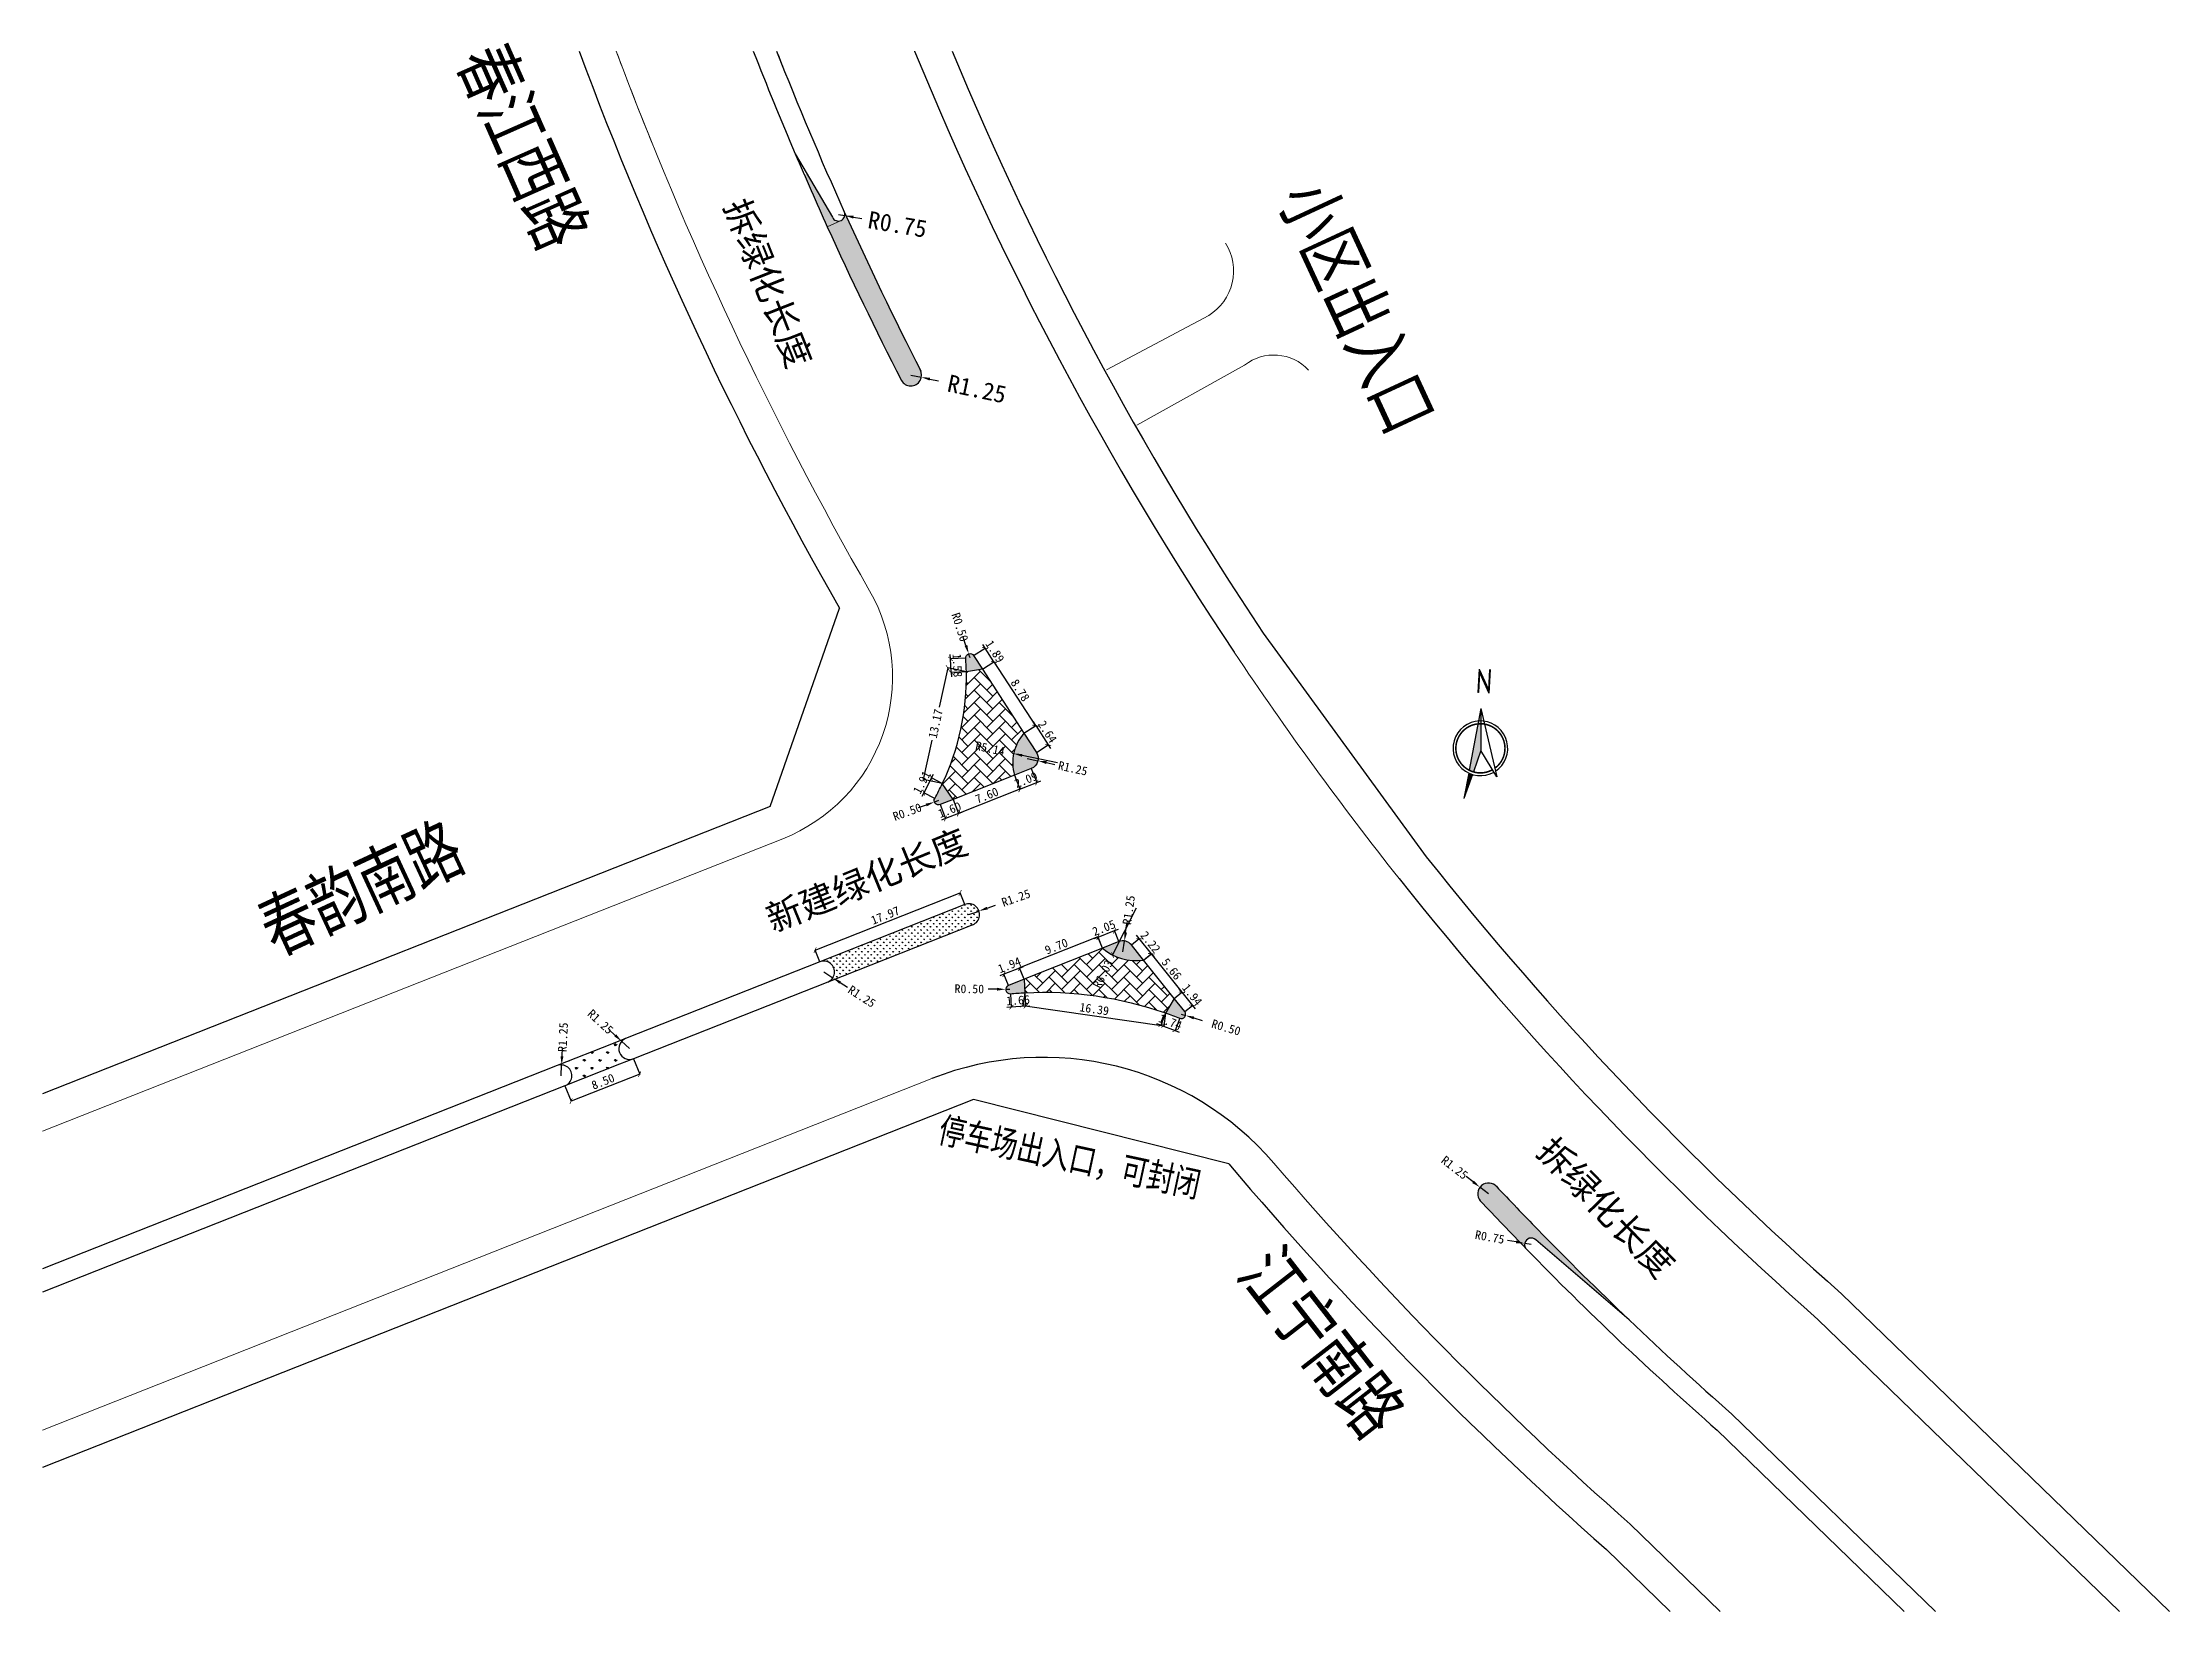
# Model space of a CAD drawing. Header units: millimetres. Extents: x 6299 to 195995, y 19522 to 226352.
# Drawn here: x 10130.2 to 10375.2, y 22324.4 to 22505.1 of the extents above; entities outside this region: 8.
import ezdxf

# ---------------------------------------------------------------- set-up
doc = ezdxf.new("R2010")
doc.units = ezdxf.units.MM
doc.linetypes.add('DASHDOT', pattern=[25.399999999999995, 12.7, -6.349999999999998, 0, -6.349999999999998])
for name, color, linetype in [('3', 3, 'Continuous'), ('@-拆绿化长度', 5, 'Continuous'), ('@-指北针', 7, 'Continuous'), ('@-道路名称', 7, 'Continuous'), ('@-道路红线', 1, 'Continuous'), ('@-隔离岛', 3, 'Continuous'), ('@-隔离岛标注', 7, 'Continuous'), ('ass', 7, 'Continuous'), ('RD-中线', 1, 'DASHDOT')]:
    doc.layers.add(name, color=color, linetype=linetype)
for name, color, linetype, lineweight in [('@-路缘石', 7, 'Continuous', 0), ('@-道路标线', 7, 'Continuous', 0), ('PP-COM', 7, 'Continuous', 0)]:
    doc.layers.add(name, color=color, linetype=linetype, lineweight=lineweight)
doc.styles.add('--黑体', font='simhei.ttf')
doc.styles.add('DIM_FONT', font='hyromans.shx', dxfattribs={"width": 0.8, "bigfont": 'hztxt.shx'})
doc.styles.add('HZTXT', font='', dxfattribs={"width": 0.7, "height": 0.2})
doc.styles.add('黑体', font='simhei.ttf')
doc.styles.get('HZTXT').set_extended_font_data('NSimSun')
doc.dimstyles.new('标志标注', dxfattribs={"dimtxt": 1, "dimasz": 0.5, "dimexe": 0, "dimexo": 0, "dimgap": 0.25, "dimtad": 1, "dimzin": 0, "dimdsep": 46, "dimtxsty": '--黑体', "dimblk": 'ARCHTICK', "dimcen": 0.09, "dimadec": 0, "dimazin": 0, "dimtfac": 1, "dimtix": 1, "dimtmove": 2, "dimatfit": 0, "dimfxl": 1, "dimtolj": 1, "dimtzin": 0, "dimarcsym": 0})
pattern_1 = [(90, (0, 0), (-0.3592102447896076, 0.359210244810392), [0.09524999999999996, -0.6231704895999997]), (44.9999999983424, (0, 0), (-0.3592102448323737, 0.3592102448531582), [0.09524999999999996, -0.4127499999999998]), (134.9999999983424, (0, 0), (-0.3592102448531582, -0.3592102448323737), [0.09524999999999996, -0.4127499999999998])]
pattern_2 = [(44.9999999983424, (0, 0), (4.156886499111827e-11, 1.436840979371064), [3.047999999999999, -1.015999999999999]), (134.9999999983424, (0.7184200000210694, 0.7184199999792327), (4.156886499111827e-11, 1.436840979371064), [3.047999999999999, -1.015999999999999])]
pattern_3 = [(90, (0, 0), (-0.8980256120000001, 0.8980256120000001), [0.238125, -1.557926224]), (45, (0, 0), (-0.8980256121069152, 0.8980256121069154), [0.238125, -1.031875]), (135, (0, 0), (-0.8980256121069154, -0.8980256121069152), [0.238125, -1.031875])]

msp = doc.modelspace()

# ---------------------------------------------------------------- texts
at = {"layer": '3', "linetype": 'ByBlock', "ltscale": 10, "style": 'DIM_FONT', "width": 0.8, "flags": 9}
for tag, s in [('YSIZE', '31000'), ('XSIZE', '15500')]:
    msp.add_attdef(tag, (7683.863007601391, 22615.64687052491), s, height=0.000324, dxfattribs=at)
for tag, p, s in [('YSIZE', (6299.091651752683, 22512.74519135715, 3.54891667e-08), '31000'), ('XSIZE', (6299.091651752683, 22512.74519135715, 3.54891667e-08), '15500'), ('YSIZE', (7113.940858439679, 21392.9229599696, 3.54891667e-08), '31000'), ('XSIZE', (7113.940858439679, 21392.9229599696, 3.54891667e-08), '15500')]:
    msp.add_attdef(tag, p, s, height=0.000324, rotation=359.9999999999608, dxfattribs=at)
at = {"layer": '@-拆绿化长度', "linetype": 'Continuous', "char_height": 3, "width": 38.18431568805115, "attachment_point": 1, "style": '黑体'}
for s, insert, rotation in [('拆绿化长度', (10211.38741001375, 22487.43922683172), 291.60178328456027), ('{\\C0;新建绿化长度}', (10213.17630698322, 22405.3685263489), 22.258137092997337), ('拆绿化长度', (10304.2272684116, 22379.33177285898), 314.1844027473661)]:
    msp.add_mtext(s, dxfattribs=dict(at, insert=insert, rotation=rotation))
at = {"layer": '@-指北针', "linetype": 'ByBlock', "ltscale": 10, "style": 'DIM_FONT', "width": 0.8, "flags": 9}
for tag, s in [('YSIZE', '31000'), ('XSIZE', '15500')]:
    msp.add_attdef(tag, (7233.003169542127, 22022.77544368941), s, height=0.000324, dxfattribs=at)
at = {"layer": '@-道路名称', "color": 7, "style": 'HZTXT', "width": 0.75}
for s, height, rotation, p in [('春江西路', 6, 293.8559425159405, (10177.86068511413, 22503.16053381919, 3.40696001e-08)), ('小区出入口', 6, 294.874762795277, (10272.45121607496, 22487.31762518787, 3.40696001e-08)), ('春韵南路', 6, 24.87476279527703, (10156.97444649253, 22399.85847947413, 3.40696001e-08)), ('停车场出入口，可封闭', 3, 347.8205921490734, (10233.18065691802, 22378.51894365257, 3.40696001e-08)), ('江宁南路', 6, 307.885504418444, (10267.66786313652, 22363.27563872725, 3.40696001e-08))]:
    msp.add_text(s, height=height, rotation=rotation, dxfattribs=at).set_placement(p)

# ---------------------------------------------------------------- blocks, each defined once
blk = doc.blocks.new('_ArchTick')
at = {"color": 0, "linetype": 'ByBlock', "const_width": 0.15}
blk.add_lwpolyline([(-0.5, -0.5), (0.5, 0.5)], dxfattribs=at)
blk = doc.blocks.new('*D2')
at = {"layer": 'Defpoints', "color": 0, "linetype": 'Continuous', "transparency": 16777216}
for p in [(10238.45375938333, 22432.91987035014, 3.54891667e-08), (10244.53857859512, 22426.40327601548), (10243.22217877155, 22425.55138500318, 3.54891667e-08)]:
    blk.add_point(p, dxfattribs=at)
at = {"layer": 'PP-COM', "color": 0, "linetype": 'Continuous', "lineweight": -2, "transparency": 16777216}
for p, q in [((10238.45375938333, 22432.91987035014), (10239.7701592069, 22433.77176136244)), ((10239.7701592069, 22433.77176136244), (10244.53857859512, 22426.40327601548)), ((10243.22217877155, 22425.55138500318), (10244.53857859512, 22426.40327601548))]:
    blk.add_line(p, q, dxfattribs=at)
at = {"layer": 'PP-COM', "color": 0, "linetype": 'Continuous', "lineweight": -2, "transparency": 16777216, "xscale": 0.5, "yscale": 0.5, "zscale": 0.5}
for p, rotation in [((10239.7701592069, 22433.77176136244), 122.9083994639236), ((10244.53857859512, 22426.40327601548), 302.9083994639236)]:
    blk.add_blockref('_ArchTick', p, dxfattribs=dict(at, rotation=rotation))
at = {"layer": 'PP-COM', "color": 0, "linetype": 'Continuous', "transparency": 16777216, "insert": (10242.7840240713, 22430.49499183718), "char_height": 1, "attachment_point": 5, "rotation": 302.9083994639236, "style": '--黑体'}
blk.add_mtext('\\A1;8.78', dxfattribs=at)
blk = doc.blocks.new('*D3')
at = {"layer": 'Defpoints', "color": 0, "ltscale": 1.5, "transparency": 16777216}
for p in [(10242.12131016068, 22420.72004948134, 3.54891667e-08), (10235.05119125393, 22417.92749912022, 3.54891667e-08), (10235.69400154883, 22416.30004584929)]:
    blk.add_point(p, dxfattribs=at)
at = {"layer": 'PP-COM', "color": 0, "lineweight": -2, "ltscale": 1.5, "transparency": 16777216}
for p, q in [((10242.76412045559, 22419.09259621041), (10235.69400154883, 22416.30004584929)), ((10242.12131016068, 22420.72004948134), (10242.76412045559, 22419.09259621041)), ((10235.05119125393, 22417.92749912022), (10235.69400154883, 22416.30004584929))]:
    blk.add_line(p, q, dxfattribs=at)
at = {"layer": 'PP-COM', "color": 0, "lineweight": -2, "ltscale": 1.5, "transparency": 16777216, "xscale": 0.5, "yscale": 0.5, "zscale": 0.5}
for p, rotation in [((10242.76412045559, 22419.09259621041), 21.55299217253895), ((10235.69400154883, 22416.30004584929), 201.5529921725389)]:
    blk.add_blockref('_ArchTick', p, dxfattribs=dict(at, rotation=rotation))
at = {"layer": 'PP-COM', "color": 0, "ltscale": 1.5, "transparency": 16777216, "insert": (10238.95147597164, 22418.39910483641), "char_height": 1, "attachment_point": 5, "rotation": 21.55299217253894, "style": '--黑体'}
blk.add_mtext('\\A1;7.60', dxfattribs=at)
blk = doc.blocks.new('*D4')
at = {"layer": 'Defpoints', "color": 0, "ltscale": 1.5, "transparency": 16777216}
for p in [(10237.42780691548, 22434.50524175113, 3.54891667e-08), (10238.74102220686, 22435.35507193488), (10238.45375938332, 22432.91987035014)]:
    blk.add_point(p, dxfattribs=at)
at = {"layer": 'PP-COM', "color": 0, "lineweight": -2, "ltscale": 1.5, "transparency": 16777216}
for p, q in [((10237.42780691548, 22434.50524175113), (10238.74102220686, 22435.35507193488)), ((10238.45375938332, 22432.91987035014), (10239.76697467471, 22433.76970053389)), ((10238.74102220686, 22435.35507193488), (10238.46937344139, 22435.77484204841)), ((10239.76697467471, 22433.76970053389), (10238.74102220686, 22435.35507193488)), ((10239.76697467471, 22433.76970053389), (10240.03862344019, 22433.34993042035))]:
    blk.add_line(p, q, dxfattribs=at)
at = {"layer": 'PP-COM', "color": 0, "lineweight": -2, "ltscale": 1.5, "transparency": 16777216, "xscale": 0.5, "yscale": 0.5, "zscale": 0.5}
for p, rotation in [((10238.74102220686, 22435.35507193488), 302.908399463751), ((10239.76697467471, 22433.76970053389), 122.908399463751)]:
    blk.add_blockref('_ArchTick', p, dxfattribs=dict(at, rotation=rotation))
at = {"layer": 'PP-COM', "color": 0, "ltscale": 1.5, "transparency": 16777216, "insert": (10239.88365361108, 22434.9698593826), "char_height": 1, "attachment_point": 5, "rotation": 302.908399463751, "style": '--黑体'}
blk.add_mtext('\\A1;1.89', dxfattribs=at)
blk = doc.blocks.new('*D5')
at = {"layer": 'Defpoints', "color": 0, "ltscale": 1.5, "transparency": 16777216}
for p in [(10234.7630304559, 22434.10934465835), (10236.50951025182, 22434.19523573308, 3.54891667e-08), (10236.58691624354, 22432.62128871887, 3.54891667e-08)]:
    blk.add_point(p, dxfattribs=at)
at = {"layer": 'PP-COM', "color": 0, "lineweight": -2, "ltscale": 1.5, "transparency": 16777216}
for p, q in [((10234.7630304559, 22434.10934465835), (10234.73847036831, 22434.60874109616)), ((10236.50951025182, 22434.19523573308), (10234.7630304559, 22434.10934465835)), ((10234.84043644762, 22432.53539764414), (10234.7630304559, 22434.10934465835)), ((10236.58691624354, 22432.62128871887), (10234.84043644762, 22432.53539764414)), ((10234.84043644762, 22432.53539764414), (10234.86499653521, 22432.03600120633))]:
    blk.add_line(p, q, dxfattribs=at)
at = {"layer": 'PP-COM', "color": 0, "lineweight": -2, "ltscale": 1.5, "transparency": 16777216, "xscale": 0.5, "yscale": 0.5, "zscale": 0.5}
for p, rotation in [((10234.7630304559, 22434.10934465835), 272.8155117087143), ((10234.84043644762, 22432.53539764414), 92.81551170871435)]:
    blk.add_blockref('_ArchTick', p, dxfattribs=dict(at, rotation=rotation))
at = {"layer": 'PP-COM', "color": 0, "ltscale": 1.5, "transparency": 16777216, "insert": (10235.55082810848, 22433.35921128263), "char_height": 1, "attachment_point": 5, "rotation": 272.8155117087144, "style": '--黑体'}
blk.add_mtext('\\A1;1.58', dxfattribs=at)
blk = doc.blocks.new('*D6')
at = {"layer": 'Defpoints', "color": 0, "ltscale": 1.5, "transparency": 16777216}
for p in [(10236.58691624348, 22432.62128871887), (10231.66984235024, 22420.20807370991), (10233.82036222754, 22419.7459852311, 3.54891667e-08)]:
    blk.add_point(p, dxfattribs=at)
at = {"layer": 'PP-COM', "color": 0, "lineweight": -2, "ltscale": 1.5, "transparency": 16777216}
for p, q in [((10234.43639636618, 22433.08337719768), (10233.46383355321, 22428.5571538506)), ((10236.58691624348, 22432.62128871887), (10234.43639636618, 22433.08337719768)), ((10231.66984235024, 22420.20807370991), (10232.64240516321, 22424.73429705699)), ((10233.82036222754, 22419.7459852311), (10231.66984235024, 22420.20807370991))]:
    blk.add_line(p, q, dxfattribs=at)
at = {"layer": 'PP-COM', "color": 0, "lineweight": -2, "ltscale": 1.5, "transparency": 16777216, "xscale": 0.5, "yscale": 0.5, "zscale": 0.5}
for p, rotation in [((10234.43639636618, 22433.08337719768), 77.87307962998325), ((10231.66984235024, 22420.20807370991), 257.8730796299833)]:
    blk.add_blockref('_ArchTick', p, dxfattribs=dict(at, rotation=rotation))
at = {"layer": 'PP-COM', "color": 0, "ltscale": 1.5, "transparency": 16777216, "insert": (10233.03862170215, 22426.64884060744), "char_height": 1, "attachment_point": 5, "rotation": 77.87307962998328, "style": '--黑体'}
blk.add_mtext('\\A1;13.17', dxfattribs=at)
blk = doc.blocks.new('*D7')
at = {"layer": 'Defpoints', "color": 0, "ltscale": 1.5, "transparency": 16777216}
for p in [(10233.82036222754, 22419.7459852311), (10231.68156115012, 22418.70092566168), (10232.9401005743, 22418.04834635779, 3.54891667e-08)]:
    blk.add_point(p, dxfattribs=at)
at = {"layer": 'PP-COM', "color": 0, "lineweight": -2, "ltscale": 1.5, "transparency": 16777216}
for p, q in [((10232.56182280336, 22420.39856453499), (10231.68156115012, 22418.70092566168)), ((10232.56182280336, 22420.39856453499), (10232.79198230457, 22420.8424413242)), ((10233.82036222754, 22419.7459852311), (10232.56182280336, 22420.39856453499)), ((10231.68156115012, 22418.70092566168), (10231.45140164892, 22418.25704887247)), ((10232.9401005743, 22418.04834635779), (10231.68156115012, 22418.70092566168))]:
    blk.add_line(p, q, dxfattribs=at)
at = {"layer": 'PP-COM', "color": 0, "lineweight": -2, "ltscale": 1.5, "transparency": 16777216, "xscale": 0.5, "yscale": 0.5, "zscale": 0.5}
for p, rotation in [((10231.68156115012, 22418.70092566168), 62.59230594005197), ((10232.56182280336, 22420.39856453499), 242.592305940052)]:
    blk.add_blockref('_ArchTick', p, dxfattribs=dict(at, rotation=rotation))
at = {"layer": 'PP-COM', "color": 0, "ltscale": 1.5, "transparency": 16777216, "insert": (10231.45587679292, 22419.89498435015), "char_height": 1, "attachment_point": 5, "rotation": 62.59230594005197, "style": '--黑体'}
blk.add_mtext('\\A1;1.91', dxfattribs=at)
blk = doc.blocks.new('*D8')
at = {"layer": 'Defpoints', "color": 0, "ltscale": 1.5, "transparency": 16777216}
for p in [(10233.5596867029, 22417.33838575063, 3.54891667e-08), (10235.05119125393, 22417.92749912023, 3.54891667e-08), (10234.19313199478, 22415.73464259281)]:
    blk.add_point(p, dxfattribs=at)
at = {"layer": 'PP-COM', "color": 0, "lineweight": -2, "ltscale": 1.5, "transparency": 16777216}
for p, q in [((10233.5596867029, 22417.33838575063), (10234.19313199478, 22415.73464259281)), ((10235.05119125393, 22417.92749912023), (10235.68463654581, 22416.3237559624)), ((10235.68463654581, 22416.3237559624), (10236.14967564458, 22416.5074367633)), ((10234.19313199478, 22415.73464259281), (10233.72809289601, 22415.55096179192)), ((10235.68463654581, 22416.3237559624), (10234.19313199478, 22415.73464259281))]:
    blk.add_line(p, q, dxfattribs=at)
at = {"layer": 'PP-COM', "color": 0, "lineweight": -2, "ltscale": 1.5, "transparency": 16777216, "xscale": 0.5, "yscale": 0.5, "zscale": 0.5}
for p, rotation in [((10235.68463654581, 22416.3237559624), 201.5529921725883), ((10234.19313199478, 22415.73464259281), 21.55299217258835)]:
    blk.add_blockref('_ArchTick', p, dxfattribs=dict(at, rotation=rotation))
at = {"layer": 'PP-COM', "color": 0, "ltscale": 1.5, "transparency": 16777216, "insert": (10234.66129923973, 22416.73198308417), "char_height": 1, "attachment_point": 5, "rotation": 21.552992172588354, "style": '--黑体'}
blk.add_mtext('\\A1;1.60', dxfattribs=at)
blk = doc.blocks.new('*D9')
at = {"layer": 'Defpoints', "color": 0, "ltscale": 1.5, "transparency": 16777216}
for p in [(10243.22217877156, 22425.55138500319), (10246.01648247763, 22424.20943784884), (10244.65906867776, 22423.33100517559, 3.54891667e-08)]:
    blk.add_point(p, dxfattribs=at)
at = {"layer": 'PP-COM', "color": 0, "lineweight": -2, "ltscale": 1.5, "transparency": 16777216}
for p, q in [((10243.22217877156, 22425.55138500319), (10244.57959257143, 22426.42981767643)), ((10244.57959257143, 22426.42981767643), (10244.30794380595, 22426.84958778996)), ((10244.57959257143, 22426.42981767643), (10246.01648247763, 22424.20943784884)), ((10244.65906867776, 22423.33100517559), (10246.01648247763, 22424.20943784884)), ((10246.01648247763, 22424.20943784884), (10246.28813124311, 22423.78966773531))]:
    blk.add_line(p, q, dxfattribs=at)
at = {"layer": 'PP-COM', "color": 0, "lineweight": -2, "ltscale": 1.5, "transparency": 16777216, "xscale": 0.5, "yscale": 0.5, "zscale": 0.5}
for p, rotation in [((10244.57959257143, 22426.42981767643), 302.9083994637202), ((10246.01648247763, 22424.20943784884), 122.9083994637201)]:
    blk.add_blockref('_ArchTick', p, dxfattribs=dict(at, rotation=rotation))
at = {"layer": 'PP-COM', "color": 0, "ltscale": 1.5, "transparency": 16777216, "insert": (10245.92769269483, 22425.72710091085), "char_height": 1, "attachment_point": 5, "rotation": 302.9083994637201, "style": '--黑体'}
blk.add_mtext('\\A1;2.64', dxfattribs=at)
blk = doc.blocks.new('*D10')
at = {"layer": '@-道路标线', "color": 0, "lineweight": -2, "ltscale": 1.5, "transparency": 16777216}
for p, q in [((10244.06884539616, 22421.48928551497), (10244.7064257747, 22419.87507323372)), ((10242.12131016068, 22420.72004948134), (10242.75889053922, 22419.1058372001)), ((10242.75889053922, 22419.1058372001), (10242.29385144045, 22418.9221563992)), ((10242.75889053922, 22419.1058372001), (10244.7064257747, 22419.87507323372)), ((10244.7064257747, 22419.87507323372), (10245.17146487347, 22420.05875403462))]:
    blk.add_line(p, q, dxfattribs=at)
at = {"layer": 'Defpoints', "color": 0, "ltscale": 1.5, "transparency": 16777216}
for p in [(10244.06884539616, 22421.48928551497, 3.54891667e-08), (10242.12131016068, 22420.72004948134), (10244.7064257747, 22419.87507323372)]:
    blk.add_point(p, dxfattribs=at)
at = {"layer": '@-道路标线', "color": 0, "lineweight": -2, "ltscale": 1.5, "transparency": 16777216, "xscale": 0.5, "yscale": 0.5, "zscale": 0.5}
for p, rotation in [((10242.75889053922, 22419.1058372001), 21.55299217245622), ((10244.7064257747, 22419.87507323372), 201.5529921724562)]:
    blk.add_blockref('_ArchTick', p, dxfattribs=dict(at, rotation=rotation))
at = {"layer": '@-道路标线', "color": 0, "ltscale": 1.5, "transparency": 16777216, "insert": (10243.4550731264, 22420.19323902348), "char_height": 1, "attachment_point": 5, "rotation": 21.552992172456207, "style": '--黑体'}
blk.add_mtext('\\A1;2.09', dxfattribs=at)
blk = doc.blocks.new('*D11')
at = {"layer": '@-道路标线', "color": 0, "lineweight": -2, "ltscale": 1.5, "transparency": 16777216}
for p, q in [((10251.74118516584, 22402.09489832145), (10242.71750945371, 22398.53073353144)), ((10252.25298610856, 22400.79913170895), (10251.74118516584, 22402.09489832145)), ((10243.22931039643, 22397.23496691894), (10242.71750945371, 22398.53073353144))]:
    blk.add_line(p, q, dxfattribs=at)
at = {"layer": 'Defpoints', "color": 0, "ltscale": 1.5, "transparency": 16777216}
for p in [(10252.25298610856, 22400.79913170895, 3.54891667e-08), (10242.71750945371, 22398.53073353144), (10243.22931039643, 22397.23496691894, 3.54891667e-08)]:
    blk.add_point(p, dxfattribs=at)
at = {"layer": '@-道路标线', "color": 0, "lineweight": -2, "ltscale": 1.5, "transparency": 16777216, "xscale": 0.5, "yscale": 0.5, "zscale": 0.5}
for p, rotation in [((10251.74118516584, 22402.09489832145), 21.55299217261417), ((10242.71750945371, 22398.53073353144), 201.5529921726142)]:
    blk.add_blockref('_ArchTick', p, dxfattribs=dict(at, rotation=rotation))
at = {"layer": '@-道路标线', "color": 0, "ltscale": 1.5, "transparency": 16777216, "insert": (10246.95176227921, 22401.01559973301), "char_height": 1, "attachment_point": 5, "rotation": 21.552992172614157, "style": '--黑体'}
blk.add_mtext('\\A1;9.70', dxfattribs=at)
blk = doc.blocks.new('*D12')
at = {"layer": '@-道路标线', "color": 0, "lineweight": -2, "ltscale": 1.5, "transparency": 16777216}
for p, q in [((10251.75255268067, 22402.06611829204), (10251.2875135819, 22401.88243749115)), ((10251.75255268067, 22402.06611829204), (10253.66182858349, 22402.82024268263)), ((10252.25298610857, 22400.79913170895), (10251.75255268067, 22402.06611829204)), ((10253.66182858349, 22402.82024268263), (10254.12686768226, 22403.00392348352)), ((10254.16226201139, 22401.55325609954), (10253.66182858349, 22402.82024268263))]:
    blk.add_line(p, q, dxfattribs=at)
at = {"layer": 'Defpoints', "color": 0, "ltscale": 1.5, "transparency": 16777216}
for p in [(10253.66182858349, 22402.82024268263), (10252.25298610857, 22400.79913170895, 3.54891667e-08), (10254.16226201139, 22401.55325609954, 3.54891667e-08)]:
    blk.add_point(p, dxfattribs=at)
at = {"layer": '@-道路标线', "color": 0, "lineweight": -2, "ltscale": 1.5, "transparency": 16777216, "xscale": 0.5, "yscale": 0.5, "zscale": 0.5}
for p, rotation in [((10251.75255268067, 22402.06611829204), 21.55299217264798), ((10253.66182858349, 22402.82024268263), 201.552992172648)]:
    blk.add_blockref('_ArchTick', p, dxfattribs=dict(at, rotation=rotation))
at = {"layer": '@-道路标线', "color": 0, "ltscale": 1.5, "transparency": 16777216, "insert": (10252.42960560152, 22403.1459642939), "char_height": 1, "attachment_point": 5, "rotation": 21.55299217264797, "style": '--黑体'}
blk.add_mtext('\\A1;2.05', dxfattribs=at)
blk = doc.blocks.new('*D13')
at = {"layer": '@-道路标线', "color": 0, "lineweight": -2, "ltscale": 1.5, "transparency": 16777216}
for p, q in [((10255.59698854036, 22401.17222850158), (10256.51082927716, 22401.90437886911)), ((10256.51082927716, 22401.90437886911), (10256.19820121758, 22402.2945886798)), ((10257.90138743981, 22400.16873991803), (10256.51082927716, 22401.90437886911)), ((10256.98754670301, 22399.43658955051), (10257.90138743981, 22400.16873991803)), ((10257.90138743981, 22400.16873991803), (10258.21401549939, 22399.77853010734))]:
    blk.add_line(p, q, dxfattribs=at)
at = {"layer": 'Defpoints', "color": 0, "ltscale": 1.5, "transparency": 16777216}
for p in [(10256.51082927716, 22401.90437886911), (10255.59698854036, 22401.17222850158, 3.54891667e-08), (10256.98754670301, 22399.43658955051, 3.54891667e-08)]:
    blk.add_point(p, dxfattribs=at)
at = {"layer": '@-道路标线', "color": 0, "lineweight": -2, "ltscale": 1.5, "transparency": 16777216, "xscale": 0.5, "yscale": 0.5, "zscale": 0.5}
for p, rotation in [((10256.51082927716, 22401.90437886911), 308.700988388642), ((10257.90138743981, 22400.16873991803), 128.700988388642)]:
    blk.add_blockref('_ArchTick', p, dxfattribs=dict(at, rotation=rotation))
at = {"layer": '@-道路标线', "color": 0, "ltscale": 1.5, "transparency": 16777216, "insert": (10257.79142307453, 22401.50550148294), "char_height": 1, "attachment_point": 5, "rotation": 308.700988388642, "style": '--黑体'}
blk.add_mtext('\\A1;2.22', dxfattribs=at)
blk = doc.blocks.new('*D14')
at = {"layer": '@-道路标线', "color": 0, "lineweight": -2, "ltscale": 1.5, "transparency": 16777216}
for p, q in [((10256.98754670301, 22399.4365895505), (10257.87486492747, 22400.14749062768)), ((10257.87486492747, 22400.14749062768), (10261.41291816438, 22395.73143441814)), ((10260.52559993992, 22395.02053334096), (10261.41291816438, 22395.73143441814))]:
    blk.add_line(p, q, dxfattribs=at)
at = {"layer": 'Defpoints', "color": 0, "ltscale": 1.5, "transparency": 16777216}
for p in [(10256.98754670301, 22399.4365895505), (10260.52559993992, 22395.02053334096, 3.54891667e-08), (10261.41291816438, 22395.73143441814)]:
    blk.add_point(p, dxfattribs=at)
at = {"layer": '@-道路标线', "color": 0, "lineweight": -2, "ltscale": 1.5, "transparency": 16777216, "xscale": 0.5, "yscale": 0.5, "zscale": 0.5}
for p, rotation in [((10257.87486492747, 22400.14749062768), 128.7009883887915), ((10261.41291816438, 22395.73143441814), 308.7009883887915)]:
    blk.add_blockref('_ArchTick', p, dxfattribs=dict(at, rotation=rotation))
at = {"layer": '@-道路标线', "color": 0, "ltscale": 1.5, "transparency": 16777216, "insert": (10260.22920626197, 22398.40840461228), "char_height": 1, "attachment_point": 5, "rotation": 308.70098838879153, "style": '--黑体'}
blk.add_mtext('\\A1;5.66', dxfattribs=at)
blk = doc.blocks.new('*D15')
at = {"layer": '@-道路标线', "color": 0, "lineweight": -2, "ltscale": 1.5, "transparency": 16777216}
for p, q in [((10260.52559993991, 22395.02053334096), (10261.41771520018, 22395.73527770437)), ((10261.41771520018, 22395.73527770437), (10261.1050871406, 22396.12548751506)), ((10261.41771520018, 22395.73527770437), (10262.63077462752, 22394.22118555878)), ((10261.73865936725, 22393.50644119537), (10262.63077462752, 22394.22118555878)), ((10262.63077462752, 22394.22118555878), (10262.9434026871, 22393.83097574809))]:
    blk.add_line(p, q, dxfattribs=at)
at = {"layer": 'Defpoints', "color": 0, "ltscale": 1.5, "transparency": 16777216}
for p in [(10260.52559993991, 22395.02053334096), (10261.73865936725, 22393.50644119537, 3.54891667e-08), (10262.63077462752, 22394.22118555878)]:
    blk.add_point(p, dxfattribs=at)
at = {"layer": '@-道路标线', "color": 0, "lineweight": -2, "ltscale": 1.5, "transparency": 16777216, "xscale": 0.5, "yscale": 0.5, "zscale": 0.5}
for p, rotation in [((10261.41771520018, 22395.73527770437), 308.7009883886936), ((10262.63077462752, 22394.22118555878), 128.7009883886937)]:
    blk.add_blockref('_ArchTick', p, dxfattribs=dict(at, rotation=rotation))
at = {"layer": '@-道路标线', "color": 0, "ltscale": 1.5, "transparency": 16777216, "insert": (10262.60955962989, 22395.44717372095), "char_height": 1, "attachment_point": 5, "rotation": 308.70098838869364, "style": '--黑体'}
blk.add_mtext('\\A1;1.94', dxfattribs=at)
blk = doc.blocks.new('*D16')
at = {"layer": '@-道路标线', "color": 0, "lineweight": -2, "ltscale": 1.5, "transparency": 16777216}
for p, q in [((10240.92066204681, 22397.80807952256), (10240.45562294804, 22397.62439872167)), ((10242.7219295472, 22398.51954283386), (10240.92066204681, 22397.80807952256)), ((10241.42804289604, 22396.52350360764), (10240.92066204681, 22397.80807952256)), ((10242.7219295472, 22398.51954283386), (10243.18696864596, 22398.70322363475)), ((10243.22931039643, 22397.23496691894), (10242.7219295472, 22398.51954283386))]:
    blk.add_line(p, q, dxfattribs=at)
at = {"layer": 'Defpoints', "color": 0, "ltscale": 1.5, "transparency": 16777216}
for p in [(10240.92066204681, 22397.80807952256), (10243.22931039643, 22397.23496691894, 3.54891667e-08), (10241.42804289604, 22396.52350360764, 3.54891667e-08)]:
    blk.add_point(p, dxfattribs=at)
at = {"layer": '@-道路标线', "color": 0, "lineweight": -2, "ltscale": 1.5, "transparency": 16777216, "xscale": 0.5, "yscale": 0.5, "zscale": 0.5}
for p, rotation in [((10240.92066204681, 22397.80807952256), 21.55299217262439), ((10242.7219295472, 22398.51954283386), 201.5529921726244)]:
    blk.add_blockref('_ArchTick', p, dxfattribs=dict(at, rotation=rotation))
at = {"layer": '@-道路标线', "color": 0, "ltscale": 1.5, "transparency": 16777216, "insert": (10241.54577459566, 22398.86136982636), "char_height": 1, "attachment_point": 5, "rotation": 21.552992172624382, "style": '--黑体'}
blk.add_mtext('\\A1;1.94', dxfattribs=at)
blk = doc.blocks.new('*D17')
at = {"layer": '@-道路标线', "color": 0, "lineweight": -2, "ltscale": 1.5, "transparency": 16777216}
for p, q in [((10241.65661089503, 22395.56048344553), (10241.76664200173, 22394.0003331398)), ((10243.30871594168, 22395.67699974913), (10243.41874704838, 22394.1168494434)), ((10241.76664200173, 22394.0003331398), (10241.26788086012, 22393.96515752871)), ((10243.41874704838, 22394.1168494434), (10241.76664200173, 22394.0003331398)), ((10243.41874704838, 22394.1168494434), (10243.91750819, 22394.15202505448))]:
    blk.add_line(p, q, dxfattribs=at)
at = {"layer": 'Defpoints', "color": 0, "ltscale": 1.5, "transparency": 16777216}
for p in [(10241.65661089503, 22395.56048344553, 3.54891667e-08), (10243.30871594168, 22395.67699974913, 3.54891667e-08), (10241.76664200173, 22394.0003331398)]:
    blk.add_point(p, dxfattribs=at)
at = {"layer": '@-道路标线', "color": 0, "lineweight": -2, "ltscale": 1.5, "transparency": 16777216, "xscale": 0.5, "yscale": 0.5, "zscale": 0.5}
for p, rotation in [((10241.76664200173, 22394.0003331398), 4.034160500677793), ((10243.41874704838, 22394.1168494434), 184.0341605006778)]:
    blk.add_blockref('_ArchTick', p, dxfattribs=dict(at, rotation=rotation))
at = {"layer": '@-道路标线', "color": 0, "ltscale": 1.5, "transparency": 16777216, "insert": (10242.53993110842, 22394.80673300402), "char_height": 1, "attachment_point": 5, "rotation": 4.034160500677793, "style": '--黑体'}
blk.add_mtext('\\A1;1.66', dxfattribs=at)
blk = doc.blocks.new('*D18')
at = {"layer": '@-道路标线', "color": 0, "lineweight": -2, "ltscale": 1.5, "transparency": 16777216}
for p, q in [((10243.30871594167, 22395.67699974923), (10243.09863833031, 22394.21964048695)), ((10243.09863833031, 22394.21964048695), (10259.32490924161, 22391.88063162164)), ((10259.53498685297, 22393.33799088392), (10259.32490924161, 22391.88063162164))]:
    blk.add_line(p, q, dxfattribs=at)
at = {"layer": 'Defpoints', "color": 0, "ltscale": 1.5, "transparency": 16777216}
for p in [(10243.30871594167, 22395.67699974923), (10259.32490924161, 22391.88063162164), (10259.53498685297, 22393.33799088392, 3.54891667e-08)]:
    blk.add_point(p, dxfattribs=at)
at = {"layer": '@-道路标线', "color": 0, "lineweight": -2, "ltscale": 1.5, "transparency": 16777216, "xscale": 0.5, "yscale": 0.5, "zscale": 0.5}
for p, rotation in [((10243.09863833031, 22394.21964048695), 171.7973450419071), ((10259.32490924161, 22391.88063162164), 351.7973450419071)]:
    blk.add_blockref('_ArchTick', p, dxfattribs=dict(at, rotation=rotation))
at = {"layer": '@-道路标线', "color": 0, "ltscale": 1.5, "transparency": 16777216, "insert": (10251.31877988413, 22393.79246326985), "char_height": 1, "attachment_point": 5, "rotation": 351.7973450419071, "style": '--黑体'}
blk.add_mtext('\\A1;16.39', dxfattribs=at)
blk = doc.blocks.new('*D19')
at = {"layer": '@-道路标线', "color": 0, "lineweight": -2, "ltscale": 1.5, "transparency": 16777216}
for p, q in [((10259.00715433376, 22391.92588089577), (10258.5388036869, 22392.10094565977)), ((10259.53498685297, 22393.33799088391), (10259.00715433376, 22391.92588089577)), ((10259.00715433376, 22391.92588089577), (10260.63600742311, 22391.317031984)), ((10261.16383994233, 22392.72914197213), (10260.63600742311, 22391.317031984)), ((10260.63600742311, 22391.317031984), (10261.10435806997, 22391.14196722001))]:
    blk.add_line(p, q, dxfattribs=at)
at = {"layer": 'Defpoints', "color": 0, "ltscale": 1.5, "transparency": 16777216}
for p in [(10259.53498685297, 22393.33799088391), (10261.16383994233, 22392.72914197213, 3.54891667e-08), (10260.63600742311, 22391.317031984)]:
    blk.add_point(p, dxfattribs=at)
at = {"layer": '@-道路标线', "color": 0, "lineweight": -2, "ltscale": 1.5, "transparency": 16777216, "xscale": 0.5, "yscale": 0.5, "zscale": 0.5}
for p, rotation in [((10259.00715433376, 22391.92588089577), 339.5047621727628), ((10260.63600742311, 22391.317031984), 159.5047621727627)]:
    blk.add_blockref('_ArchTick', p, dxfattribs=dict(at, rotation=rotation))
at = {"layer": '@-道路标线', "color": 0, "ltscale": 1.5, "transparency": 16777216, "insert": (10260.08417802442, 22392.32398241017), "char_height": 1, "attachment_point": 5, "rotation": 339.5047621727627, "style": '--黑体'}
blk.add_mtext('\\A1;1.74', dxfattribs=at)
blk = doc.blocks.new('*D20')
at = {"layer": '@-隔离岛标注', "color": 0, "lineweight": -2, "transparency": 16777216}
for p, q in [((10254.62146401362, 22400.39065835263), (10254.79695633109, 22401.62827802221)), ((10254.93735018507, 22402.61837375787), (10255.07774403905, 22403.60846949352))]:
    blk.add_line(p, q, dxfattribs=at)
at = {"layer": '@-隔离岛标注', "color": 0, "transparency": 16777216}
blk.add_solid([(10254.77233422913, 22402.64177273353), (10255.10236614101, 22402.59497478221), (10254.79695633109, 22401.62827802221)], dxfattribs=at)
at = {"layer": 'Defpoints', "color": 0, "transparency": 16777216}
for p in [(10254.79695633109, 22401.62827802221, 3.54891667e-08), (10254.62146401362, 22400.39065835263, 3.54891667e-08)]:
    blk.add_point(p, dxfattribs=at)
at = {"layer": '@-隔离岛标注', "color": 0, "transparency": 16777216, "insert": (10255.3024944708, 22405.1934708148), "char_height": 1, "attachment_point": 5, "rotation": 81.92936248717204, "style": '--黑体'}
blk.add_mtext('\\A1;R1.25', dxfattribs=at)
blk = doc.blocks.new('*D21')
at = {"layer": '@-隔离岛标注', "color": 0, "lineweight": -2, "transparency": 16777216}
blk.add_line((10256.14276496182, 22405.40823760909), (10253.42543269446, 22400.02396959248), dxfattribs=at)
at = {"layer": 'Defpoints', "color": 0, "transparency": 16777216}
for p in [(10256.14276496182, 22405.40823760909, 3.54891667e-08), (10253.42543269446, 22400.02396959248, 3.54891667e-08)]:
    blk.add_point(p, dxfattribs=at)
at = {"layer": '@-隔离岛标注', "color": 0, "lineweight": -2, "transparency": 16777216, "xscale": 0.5, "yscale": 0.5, "zscale": 0.5, "rotation": 243.2208362212343}
blk.add_blockref('_ArchTick', (10253.42543269446, 22400.02396959248), dxfattribs=at)
at = {"layer": '@-隔离岛标注', "color": 0, "transparency": 16777216, "insert": (10252.32084401651, 22397.83527829342), "char_height": 1, "attachment_point": 5, "rotation": 63.22083622123428, "style": '--黑体'}
blk.add_mtext('\\A1;R6.03', dxfattribs=at)
blk = doc.blocks.new('*D22')
at = {"layer": '@-隔离岛标注', "color": 0, "lineweight": -2, "transparency": 16777216}
for p, q in [((10261.34844955656, 22393.19381313579), (10261.82796731437, 22393.05217020467)), ((10262.78700283001, 22392.76888434243), (10263.74603834565, 22392.48559848019))]:
    blk.add_line(p, q, dxfattribs=at)
at = {"layer": '@-隔离岛标注', "color": 0, "transparency": 16777216}
blk.add_solid([(10262.83421714039, 22392.92872359504), (10262.73978851964, 22392.60904508983), (10261.82796731437, 22393.05217020467)], dxfattribs=at)
at = {"layer": 'Defpoints', "color": 0, "transparency": 16777216}
for p in [(10261.34844955656, 22393.19381313579, 3.54891667e-08), (10261.82796731437, 22393.05217020467, 3.54891667e-08)]:
    blk.add_point(p, dxfattribs=at)
at = {"layer": '@-隔离岛标注', "color": 0, "transparency": 16777216, "insert": (10266.50584219443, 22391.6703904924), "char_height": 1, "attachment_point": 5, "rotation": 343.54358646398293, "style": '--黑体'}
blk.add_mtext('\\A1;R0.50', dxfattribs=at)
blk = doc.blocks.new('*D23')
at = {"layer": '@-隔离岛标注', "color": 0, "lineweight": -2, "transparency": 16777216}
for p, q in [((10240.11182444079, 22396.07584902497), (10239.11189160335, 22396.08743870237)), ((10241.61172369693, 22396.05846450887), (10241.11175727822, 22396.06425934757))]:
    blk.add_line(p, q, dxfattribs=at)
at = {"layer": '@-隔离岛标注', "color": 0, "transparency": 16777216}
blk.add_solid([(10240.11375605369, 22396.24250449787), (10240.10989282789, 22395.90919355206), (10241.11175727822, 22396.06425934757)], dxfattribs=at)
at = {"layer": 'Defpoints', "color": 0, "transparency": 16777216}
for p in [(10241.11175727822, 22396.06425934757, 3.54891667e-08), (10241.61172369693, 22396.05846450887, 3.54891667e-08)]:
    blk.add_point(p, dxfattribs=at)
at = {"layer": '@-隔离岛标注', "color": 0, "transparency": 16777216, "insert": (10236.93164831605, 22396.11270871595), "char_height": 1, "attachment_point": 5, "rotation": 359.33594553243057, "style": '--黑体'}
blk.add_mtext('\\A1;R0.50', dxfattribs=at)
blk = doc.blocks.new('*D24')
at = {"layer": '@-隔离岛标注', "color": 0, "lineweight": -2, "transparency": 16777216}
for p, q in [((10243.60964339393, 22422.6518832619), (10244.83080240424, 22422.38491758705)), ((10245.80772961249, 22422.17134504716), (10246.78465682073, 22421.95777250728))]:
    blk.add_line(p, q, dxfattribs=at)
at = {"layer": '@-隔离岛标注', "color": 0, "transparency": 16777216}
blk.add_solid([(10245.8433250358, 22422.33416624854), (10245.77213418917, 22422.00852384579), (10244.83080240424, 22422.38491758705)], dxfattribs=at)
at = {"layer": 'Defpoints', "color": 0, "transparency": 16777216}
for p in [(10243.60964339393, 22422.6518832619, 3.54891667e-08), (10244.83080240424, 22422.38491758705, 3.54891667e-08)]:
    blk.add_point(p, dxfattribs=at)
at = {"layer": '@-隔离岛标注', "color": 0, "transparency": 16777216, "insert": (10248.85500297815, 22421.505160395), "char_height": 1, "attachment_point": 5, "rotation": 347.66820517348174, "style": '--黑体'}
blk.add_mtext('\\A1;R1.25', dxfattribs=at)
blk = doc.blocks.new('*D25')
at = {"layer": '@-隔离岛标注', "color": 0, "lineweight": -2, "transparency": 16777216}
for p, q in [((10236.54071852087, 22435.65893982914), (10236.22917300015, 22436.60917105811)), ((10237.00803680195, 22434.23359298567), (10236.85226404158, 22434.70870860016))]:
    blk.add_line(p, q, dxfattribs=at)
at = {"layer": '@-隔离岛标注', "color": 0, "transparency": 16777216}
blk.add_solid([(10236.69909039237, 22435.71086408259), (10236.38234664937, 22435.60701557568), (10236.85226404158, 22434.70870860016)], dxfattribs=at)
at = {"layer": 'Defpoints', "color": 0, "transparency": 16777216}
for p in [(10236.85226404158, 22434.70870860016, 3.54891667e-08), (10237.00803680195, 22434.23359298567, 3.54891667e-08)]:
    blk.add_point(p, dxfattribs=at)
at = {"layer": '@-隔离岛标注', "color": 0, "transparency": 16777216, "insert": (10235.8472973235, 22437.77391318854), "char_height": 1, "attachment_point": 5, "rotation": 288.1523954517282, "style": '--黑体'}
blk.add_mtext('\\A1;R0.50', dxfattribs=at)
blk = doc.blocks.new('*D26')
at = {"layer": '@-隔离岛标注', "color": 0, "lineweight": -2, "transparency": 16777216}
for p, q in [((10231.96735409391, 22417.28796380958), (10231.02825288852, 22416.94432311637)), ((10233.37600590201, 22417.80342484939), (10232.90645529931, 22417.63160450279))]:
    blk.add_line(p, q, dxfattribs=at)
at = {"layer": '@-隔离岛标注', "color": 0, "transparency": 16777216}
blk.add_solid([(10231.91008064505, 22417.44448067715), (10232.02462754279, 22417.13144694201), (10232.90645529931, 22417.63160450279)], dxfattribs=at)
at = {"layer": 'Defpoints', "color": 0, "transparency": 16777216}
for p in [(10232.90645529931, 22417.63160450279, 3.54891667e-08), (10233.37600590201, 22417.80342484939, 3.54891667e-08)]:
    blk.add_point(p, dxfattribs=at)
at = {"layer": '@-隔离岛标注', "color": 0, "transparency": 16777216, "insert": (10229.7775361161, 22416.48665446875), "char_height": 1, "attachment_point": 5, "rotation": 20.098840697055024, "style": '--黑体'}
blk.add_mtext('\\A1;R0.50', dxfattribs=at)
blk = doc.blocks.new('*D27')
at = {"layer": '@-隔离岛标注', "color": 0, "lineweight": -2, "transparency": 16777216}
blk.add_line((10247.06787152577, 22422.13401527653), (10243.01427978143, 22422.99818859345), dxfattribs=at)
at = {"layer": '@-隔离岛标注', "color": 0, "transparency": 16777216}
blk.add_solid([(10243.04903005492, 22423.16119226295), (10242.97952950793, 22422.83518492394), (10242.03625776443, 22423.2066902344)], dxfattribs=at)
at = {"layer": 'Defpoints', "color": 0, "transparency": 16777216}
for p in [(10242.03625776443, 22423.2066902344, 3.54891667e-08), (10247.06787152577, 22422.13401527653, 3.54891667e-08)]:
    blk.add_point(p, dxfattribs=at)
at = {"layer": '@-隔离岛标注', "color": 0, "transparency": 16777216, "insert": (10239.32344310912, 22423.78502722211), "char_height": 1, "attachment_point": 5, "rotation": 347.9654409807748, "style": '--黑体'}
blk.add_mtext('\\A1;R5.14', dxfattribs=at)
blk = doc.blocks.new('A$C464A05A1')
at = {"layer": '@-指北针', "color": 7}
for p, q in [((5.931965980969836, 29.84665528322512), (5.640897603647318, 24.45482803108462)), ((5.931965980969836, 29.84665528322512), (8.08207304251846, 25.0954809794348)), ((8.331500768021215, 29.71690485437284), (8.08207304251846, 25.0954809794348)), ((8.516348136297893, 29.70698323963734), (8.224939224019177, 24.31518120429246)), ((6.074832162354141, 29.06635550805368), (5.825379220128526, 24.44459109811579)), ((6.074832162354141, 29.06635550805368), (8.224939224019177, 24.31518120429246)), ((8.08207304251846, 25.0954809794348), (8.082413577591069, 25.09545576266828)), ((8.08207304251846, 25.0954809794348), (8.082413577591069, 25.09545576266828)), ((6.389050075958946, 20.76691421571013), (3.681955234613267, 6.540547273529228)), ((5.640897603647318, 24.45482803108462), (5.641238138661718, 24.454802814289)), ((5.825379220128526, 24.44459109811579), (5.640897603647318, 24.45482803108462)), ((5.640897603647318, 24.45482803108462), (5.641238138661718, 24.454802814289)), ((6.389050075958946, 20.76691421571013), (6.389050075958946, 11.05826752143912)), ((6.389050075958946, 20.76691421571013), (10.05800045962678, 5.054593396504059)), ((8.224939224019177, 24.31518120429246), (8.225279758975375, 24.31515598751139)), ((8.224939224019177, 24.31518120429246), (8.225279758975375, 24.31515598751139)), ((6.389050075958946, 11.05826752143912), (4.637823728320654, 6.157682150645996)), ((10.05800045962678, 5.054593396504059), (6.389050075958946, 11.05826752143912)), ((3.55788961687358, 5.888555708210332), (2.437372935644814, -9.941431927e-07)), ((4.422233895224051, 5.55438127905654), (2.437372935644814, -9.941431927e-07))]:
    blk.add_line(p, q, dxfattribs=at)
at = {"layer": '@-指北针', "color": 7, "const_width": 0.3599999999947613}
for points in [[(6.979192807048093, 17.19540232526196, 0.9999997089062364), (5.53229701181408, 5.967942325951296, 0.0300233858014908), (6.209856924659107, 5.921704510983544, 33.30736934907406)], [(9.600170375430023, 7.015255823309416, 0.6910053000652236), (6.768973906175232, 17.21850985800847, 0.0300233858014908)], [(6.209856924659107, 5.921704510983544, 0.1329078551024789), (9.070257949468214, 6.670882397520473, 0.1329078551024789)]]:
    blk.add_lwpolyline(points, format="xyb", dxfattribs=at)
at = {"layer": '@-指北针', "color": 7}
for start, end in [(82.65669989892756, 299.9819599271951), (303.761481216686, 84.23023577765325)]:
    blk.add_arc((6.255744909460191, 11.5816723255848), 6.299999999908322, start, end, dxfattribs=at)
for points in [[(5.825379220128526, 24.44459109811579), (5.640897603647318, 24.45482803108462), (6.074832162354141, 29.06635550805368), (5.931965980969836, 29.84665528322512)], [(8.224939224019177, 24.31518120429246), (6.074832162354141, 29.06635550805368), (8.08207304251846, 25.0954809794639), (5.931965980969836, 29.84665528322512)], [(8.224939224019177, 24.31518120429246), (8.08207304251846, 25.0954809794639), (8.516348136297893, 29.70698323963734), (8.331500768021215, 29.71690485437284)], [(6.389050075958946, 20.76691421571013), (6.389050075958946, 11.05826752143912), (3.681955234613267, 6.540547273529228), (4.637823728320654, 6.157682150645996)], [(3.55788961687358, 5.888555708210332), (4.422233895224051, 5.55438127905654), (2.437372935644814, -9.941431927e-07)]]:
    blk.add_solid(points, dxfattribs=at)
blk = doc.blocks.new('*D35')
at = {"layer": '@-拆绿化长度', "color": 0, "lineweight": -2, "ltscale": 1.5, "transparency": 16777216}
for p, q in [((10198.26326803829, 22388.07573991066), (10198.96121184829, 22386.30870079271)), ((10190.35760335922, 22384.95316629547), (10191.05554716923, 22383.18612717752)), ((10198.96121184829, 22386.30870079271), (10191.05554716923, 22383.18612717752))]:
    blk.add_line(p, q, dxfattribs=at)
at = {"layer": 'Defpoints', "color": 0, "ltscale": 1.5, "transparency": 16777216}
for p in [(10198.26326803829, 22388.07573991066, 3.54891667e-08), (10190.35760335922, 22384.95316629547, 3.54891667e-08), (10191.05554716923, 22383.18612717752)]:
    blk.add_point(p, dxfattribs=at)
at = {"layer": '@-拆绿化长度', "color": 0, "lineweight": -2, "ltscale": 1.5, "transparency": 16777216, "xscale": 0.5, "yscale": 0.5, "zscale": 0.5}
for p, rotation in [((10198.96121184829, 22386.30870079271), 21.55299217259843), ((10191.05554716923, 22383.18612717752), 201.5529921725984)]:
    blk.add_blockref('_ArchTick', p, dxfattribs=dict(at, rotation=rotation))
at = {"layer": '@-拆绿化长度', "color": 0, "ltscale": 1.5, "transparency": 16777216, "insert": (10194.73079447819, 22385.45019779168), "char_height": 1, "attachment_point": 5, "rotation": 21.55299217259843, "style": '--黑体'}
blk.add_mtext('\\A1;8.50', dxfattribs=at)
blk = doc.blocks.new('*D36')
at = {"layer": '@-隔离岛标注', "color": 0, "lineweight": -2, "transparency": 16777216}
for p, q in [((10221.84841194501, 22485.26846317431), (10222.58807451005, 22485.14436929906)), ((10223.57429126344, 22484.97891079872), (10224.56050801683, 22484.81345229839))]:
    blk.add_line(p, q, dxfattribs=at)
at = {"layer": '@-隔离岛标注', "color": 0, "transparency": 16777216}
blk.add_solid([(10223.60186768016, 22485.14328025762), (10223.54671484671, 22484.81454133982), (10222.58807451005, 22485.14436929906)], dxfattribs=at)
at = {"layer": 'Defpoints', "color": 0, "transparency": 16777216}
for p in [(10221.84841194501, 22485.26846317431, 3.54891667e-08), (10222.58807451005, 22485.14436929906, 3.54891667e-08)]:
    blk.add_point(p, dxfattribs=at)
at = {"layer": '@-隔离岛标注', "color": 0, "transparency": 16777216, "insert": (10228.65375235351, 22484.12672489581), "char_height": 2, "attachment_point": 5, "rotation": 350.47612928703484, "style": '--黑体'}
blk.add_mtext('\\A1;R0.75', dxfattribs=at)
blk = doc.blocks.new('*D37')
at = {"layer": '@-隔离岛标注', "color": 0, "lineweight": -2, "transparency": 16777216}
for p, q in [((10230.18354930297, 22466.79317443581), (10231.40659167661, 22466.53497430476)), ((10232.38502558949, 22466.32841419696), (10233.36345950237, 22466.12185408918))]:
    blk.add_line(p, q, dxfattribs=at)
at = {"layer": '@-隔离岛标注', "color": 0, "transparency": 16777216}
blk.add_solid([(10232.41945227412, 22466.49148651578), (10232.35059890485, 22466.16534187815), (10231.40659167661, 22466.53497430476)], dxfattribs=at)
at = {"layer": 'Defpoints', "color": 0, "transparency": 16777216}
for p in [(10230.18354930297, 22466.79317443581, 3.54891667e-08), (10231.40659167661, 22466.53497430476, 3.54891667e-08)]:
    blk.add_point(p, dxfattribs=at)
at = {"layer": '@-隔离岛标注', "color": 0, "transparency": 16777216, "insert": (10237.80536738265, 22465.18410964016), "char_height": 2, "attachment_point": 5, "rotation": 348.0791584611569, "style": '--黑体'}
blk.add_mtext('\\A1;R1.25', dxfattribs=at)
blk = doc.blocks.new('*D38')
at = {"layer": '@-隔离岛标注', "color": 0, "lineweight": -2, "ltscale": 1.5, "transparency": 16777216}
for p, q in [((10219.16470812712, 22400.57637604074), (10235.87614164734, 22407.17704575045)), ((10236.40814833034, 22405.83012267955), (10235.87614164734, 22407.17704575045)), ((10219.69671481013, 22399.22945296984), (10219.16470812712, 22400.57637604074))]:
    blk.add_line(p, q, dxfattribs=at)
at = {"layer": 'Defpoints', "color": 0, "ltscale": 1.5, "transparency": 16777216}
for p in [(10235.87614164734, 22407.17704575045), (10236.40814833034, 22405.83012267955, 3.54891667e-08), (10219.69671481013, 22399.22945296984, 3.54891667e-08)]:
    blk.add_point(p, dxfattribs=at)
at = {"layer": '@-隔离岛标注', "color": 0, "lineweight": -2, "ltscale": 1.5, "transparency": 16777216, "xscale": 0.5, "yscale": 0.5, "zscale": 0.5}
for p, rotation in [((10235.87614164734, 22407.17704575045), 21.55299217260884), ((10219.16470812712, 22400.57637604074), 201.5529921726089)]:
    blk.add_blockref('_ArchTick', p, dxfattribs=dict(at, rotation=rotation))
at = {"layer": '@-隔离岛标注', "color": 0, "ltscale": 1.5, "transparency": 16777216, "insert": (10227.24490368589, 22404.57426954374), "char_height": 1, "attachment_point": 5, "rotation": 21.552992172608832, "style": '--黑体'}
blk.add_mtext('\\A1;17.97', dxfattribs=at)
blk = doc.blocks.new('*D39')
at = {"layer": '@-隔离岛标注', "color": 0, "lineweight": -2, "transparency": 16777216}
for p, q in [((10236.86735033258, 22404.66752493264), (10238.04611976317, 22405.08346078045)), ((10238.98913530765, 22405.41620945869), (10239.93215085213, 22405.74895813694))]:
    blk.add_line(p, q, dxfattribs=at)
at = {"layer": '@-隔离岛标注', "color": 0, "transparency": 16777216}
blk.add_solid([(10238.93367719461, 22405.57337871611), (10239.04459342069, 22405.25904020128), (10238.04611976317, 22405.08346078045)], dxfattribs=at)
at = {"layer": 'Defpoints', "color": 0, "transparency": 16777216}
for p in [(10236.86735033258, 22404.66752493264, 3.54891667e-08), (10238.04611976317, 22405.08346078045, 3.54891667e-08)]:
    blk.add_point(p, dxfattribs=at)
at = {"layer": '@-隔离岛标注', "color": 0, "transparency": 16777216, "insert": (10242.30317110873, 22406.58558682361), "char_height": 1, "attachment_point": 5, "rotation": 19.435694246596327, "style": '--黑体'}
blk.add_mtext('\\A1;R1.25', dxfattribs=at)
blk = doc.blocks.new('*D40')
at = {"layer": '@-隔离岛标注', "color": 0, "lineweight": -2, "transparency": 16777216}
for p, q in [((10299.92112790151, 22366.98612369011), (10298.93698784857, 22367.16351691489)), ((10301.64810177978, 22366.67483317363), (10300.90526795445, 22366.80873046534))]:
    blk.add_line(p, q, dxfattribs=at)
at = {"layer": '@-隔离岛标注', "color": 0, "transparency": 16777216}
blk.add_solid([(10299.95069343897, 22367.15014703227), (10299.89156236405, 22366.82210034795), (10300.90526795445, 22366.80873046534)], dxfattribs=at)
at = {"layer": 'Defpoints', "color": 0, "transparency": 16777216}
for p in [(10300.90526795445, 22366.80873046534, -9.12714704044306e-06), (10301.64810177978, 22366.67483317363, -9.12714704044306e-06)]:
    blk.add_point(p, dxfattribs=at)
at = {"layer": '@-隔离岛标注', "color": 0, "transparency": 16777216, "insert": (10296.87490867356, 22367.5352108354), "char_height": 1, "attachment_point": 5, "rotation": 349.782040809904, "style": '--黑体'}
blk.add_mtext('\\A1;R0.75', dxfattribs=at)
blk = doc.blocks.new('*D41')
at = {"layer": '@-隔离岛标注', "color": 0, "lineweight": -2, "transparency": 16777216}
for p, q in [((10294.95611947807, 22373.8946045219), (10294.16438320926, 22374.50546758401)), ((10296.73752606876, 22372.52016264303), (10295.74785574687, 22373.28374145978))]:
    blk.add_line(p, q, dxfattribs=at)
at = {"layer": '@-隔离岛标注', "color": 0, "transparency": 16777216}
blk.add_solid([(10295.05792998842, 22374.0265605667), (10294.85430896772, 22373.7626484771), (10295.74785574687, 22373.28374145978)], dxfattribs=at)
at = {"layer": 'Defpoints', "color": 0, "transparency": 16777216}
for p in [(10295.74785574687, 22373.28374145978, -7.280638505619216e-07), (10296.73752606876, 22372.52016264303, -7.280638505619216e-07)]:
    blk.add_point(p, dxfattribs=at)
at = {"layer": '@-隔离岛标注', "color": 0, "transparency": 16777216, "insert": (10292.82512425297, 22375.53877104534), "char_height": 1, "attachment_point": 5, "rotation": 322.348065830562, "style": '--黑体'}
blk.add_mtext('\\A1;R1.25', dxfattribs=at)
blk = doc.blocks.new('*D42')
at = {"layer": '@-隔离岛标注', "color": 0, "lineweight": -2, "transparency": 16777216}
for p, q in [((10196.14685188804, 22390.76022506068), (10195.41031226671, 22391.43661946205)), ((10197.80406603604, 22389.23833765759), (10196.88339150938, 22390.08383065931))]:
    blk.add_line(p, q, dxfattribs=at)
at = {"layer": '@-隔离岛标注', "color": 0, "transparency": 16777216}
blk.add_solid([(10196.25958428827, 22390.88298166423), (10196.03411948781, 22390.63746845712), (10196.88339150938, 22390.08383065931)], dxfattribs=at)
at = {"layer": 'Defpoints', "color": 0, "transparency": 16777216}
for p in [(10196.88339150938, 22390.08383065931, 3.54891667e-08), (10197.80406603604, 22389.23833765759, 3.54891667e-08)]:
    blk.add_point(p, dxfattribs=at)
at = {"layer": '@-隔离岛标注', "color": 0, "transparency": 16777216, "insert": (10194.43832370232, 22392.32923623937), "char_height": 1, "attachment_point": 5, "rotation": 317.43747269177373, "style": '--黑体'}
blk.add_mtext('\\A1;R1.25', dxfattribs=at)
blk = doc.blocks.new('*D43')
at = {"layer": '@-隔离岛标注', "color": 0, "lineweight": -2, "transparency": 16777216}
for p, q in [((10189.89840135699, 22386.11576404238), (10189.9619593988, 22387.36414714677)), ((10190.01280583225, 22388.36285363028), (10190.0636522657, 22389.36156011379))]:
    blk.add_line(p, q, dxfattribs=at)
at = {"layer": '@-隔离岛标注', "color": 0, "transparency": 16777216}
blk.add_solid([(10189.84635475166, 22388.37132803586), (10190.17925691283, 22388.35437922471), (10189.9619593988, 22387.36414714677)], dxfattribs=at)
at = {"layer": 'Defpoints', "color": 0, "transparency": 16777216}
for p in [(10189.9619593988, 22387.36414714677, 3.54891667e-08), (10189.89840135699, 22386.11576404238, 3.54891667e-08)]:
    blk.add_point(p, dxfattribs=at)
at = {"layer": '@-隔离岛标注', "color": 0, "transparency": 16777216, "insert": (10190.12409854755, 22390.54882320165), "char_height": 1, "attachment_point": 5, "rotation": 87.0854571819573, "style": '--黑体'}
blk.add_mtext('\\A1;R1.25', dxfattribs=at)
blk = doc.blocks.new('*D44')
at = {"layer": '@-隔离岛标注', "color": 0, "lineweight": -2, "transparency": 16777216}
for p, q in [((10220.15591681236, 22398.06685522291), (10221.20703770452, 22397.39036067741)), ((10222.04793441824, 22396.84916504102), (10222.88883113196, 22396.30796940462))]:
    blk.add_line(p, q, dxfattribs=at)
at = {"layer": '@-隔离岛标注', "color": 0, "transparency": 16777216}
blk.add_solid([(10222.13813369097, 22396.98931449331), (10221.9577351455, 22396.70901558873), (10221.20703770452, 22397.39036067741)], dxfattribs=at)
at = {"layer": 'Defpoints', "color": 0, "transparency": 16777216}
for p in [(10220.15591681236, 22398.06685522291, 3.54891667e-08), (10221.20703770452, 22397.39036067741, 3.54891667e-08)]:
    blk.add_point(p, dxfattribs=at)
at = {"layer": '@-隔离岛标注', "color": 0, "transparency": 16777216, "insert": (10224.54759464282, 22395.24040003582), "char_height": 1, "attachment_point": 5, "rotation": 327.23493185863873, "style": '--黑体'}
blk.add_mtext('\\A1;R1.25', dxfattribs=at)

# ---------------------------------------------------------------- dimensions: what is measured, and where the dimension line sits
at = {"layer": '@-拆绿化长度', "ltscale": 1.5}
dim = msp.add_aligned_dim(p1=(10198.26326803829, 22388.07573991066, 3.54891667e-08), p2=(10190.35760335922, 22384.95316629547, 3.54891667e-08), distance=1.899882313800776, dimstyle='标志标注', dxfattribs=at)
dim.commit()
dim.dimension.update_dxf_attribs({"geometry": '*D35', "text_midpoint": (10194.73079447819, 22385.45019779168)})
at = {"layer": '@-道路标线', "ltscale": 1.5}
for p1, p2, distance, picture, middle in [((10242.12131016068, 22420.72004948134), (10244.06884539616, 22421.48928551497, 3.54891667e-08), -1.7355661981139465, '*D10', (10243.4550731264, 22420.19323902348)), ((10252.25298610857, 22400.79913170895, 3.54891667e-08), (10254.16226201139, 22401.55325609954, 3.54891667e-08), 1.362236623161177, '*D12', (10252.42960560152, 22403.1459642939)), ((10252.25298610857, 22400.79913170895, 3.54891667e-08), (10243.22931039643, 22397.23496691894, 3.54891667e-08), -1.3931802894953416, '*D11', (10246.95176227921, 22401.01559973301)), ((10256.98754670301, 22399.43658955051, 3.54891667e-08), (10255.59698854036, 22401.17222850157, 3.54891667e-08), -1.170960739274468, '*D13', (10257.79142307453, 22401.50550148294)), ((10243.22931039643, 22397.23496691894, 3.54891667e-08), (10241.42804289604, 22396.52350360764, 3.54891667e-08), -1.381148293036577, '*D16', (10241.54577459566, 22398.86136982636)), ((10256.98754670301, 22399.4365895505), (10260.52559993992, 22395.02053334096, 3.54891667e-08), 1.1369758014105542, '*D14', (10260.22920626197, 22398.40840461228)), ((10260.52559993992, 22395.02053334096), (10261.73865936726, 22393.50644119538, 3.54891667e-08), 1.1431225405018612, '*D15', (10262.60955962989, 22395.44717372095)), ((10243.30871594168, 22395.67699974912, 3.54891667e-08), (10241.65661089503, 22395.56048344553, 3.54891667e-08), 1.5640255179855334, '*D17', (10242.53993110842, 22394.80673300402)), ((10243.30871594167, 22395.67699974922), (10259.53498685297, 22393.33799088392, 3.54891667e-08), -1.4724227049826293, '*D18', (10251.31877988413, 22393.79246326985)), ((10259.53498685297, 22393.33799088391), (10261.16383994233, 22392.72914197214, 3.54891667e-08), -1.5075350035584318, '*D19', (10260.08417802442, 22392.32398241017))]:
    dim = msp.add_aligned_dim(p1=p1, p2=p2, distance=distance, dimstyle='标志标注', dxfattribs=at)
    dim.commit()
    dim.dimension.update_dxf_attribs({"geometry": picture, "text_midpoint": middle})
at = {"layer": '@-隔离岛标注'}
for center, mpoint, override, picture, middle in [((10221.84841194501, 22485.26846317431, 3.54891667e-08), (10222.58807451005, 22485.14436929906, 3.54891667e-08), {"dimtxt": 2, "dimasz": 1, "dimsah": 1}, '*D36', (10228.65375235351, 22484.12672489581)), ((10230.18354930297, 22466.79317443581, 3.54891667e-08), (10231.40659167661, 22466.53497430476, 3.54891667e-08), {"dimtxt": 2, "dimasz": 1, "dimsah": 1}, '*D37', (10237.80536738265, 22465.18410964016)), ((10237.00803680195, 22434.23359298567, 3.54891667e-08), (10236.85226404158, 22434.70870860016, 3.54891667e-08), {"dimasz": 1, "dimsah": 1}, '*D25', (10235.8472973235, 22437.77391318854)), ((10247.06787152577, 22422.13401527653, 3.54891667e-08), (10242.03625776443, 22423.2066902344, 3.54891667e-08), {"dimasz": 1, "dimsah": 1}, '*D27', (10239.32344310912, 22423.78502722211)), ((10243.60964339393, 22422.6518832619, 3.54891667e-08), (10244.83080240424, 22422.38491758705, 3.54891667e-08), {"dimasz": 1, "dimsah": 1}, '*D24', (10248.85500297815, 22421.505160395)), ((10233.37600590201, 22417.80342484939, 3.54891667e-08), (10232.90645529931, 22417.63160450279, 3.54891667e-08), {"dimasz": 1, "dimsah": 1}, '*D26', (10229.7775361161, 22416.48665446875)), ((10236.86735033258, 22404.66752493264, 3.54891667e-08), (10238.04611976317, 22405.08346078045, 3.54891667e-08), {"dimasz": 1, "dimsah": 1}, '*D39', (10242.30317110873, 22406.58558682361)), ((10254.62146401362, 22400.39065835263, 3.54891667e-08), (10254.79695633109, 22401.62827802221, 3.54891667e-08), {"dimasz": 1, "dimsah": 1}, '*D20', (10255.3024944708, 22405.1934708148)), ((10220.15591681236, 22398.06685522291, 3.54891667e-08), (10221.20703770452, 22397.39036067741, 3.54891667e-08), {"dimasz": 1, "dimsah": 1}, '*D44', (10224.54759464282, 22395.24040003582)), ((10241.61172369693, 22396.05846450887, 3.54891667e-08), (10241.11175727822, 22396.06425934757, 3.54891667e-08), {"dimasz": 1, "dimsah": 1}, '*D23', (10236.93164831605, 22396.11270871595)), ((10189.89840135699, 22386.11576404238, 3.54891667e-08), (10189.9619593988, 22387.36414714677, 3.54891667e-08), {"dimasz": 1, "dimsah": 1}, '*D43', (10190.12409854755, 22390.54882320165)), ((10197.80406603604, 22389.23833765759, 3.54891667e-08), (10196.88339150938, 22390.08383065931, 3.54891667e-08), {"dimasz": 1, "dimsah": 1}, '*D42', (10194.43832370232, 22392.32923623937)), ((10261.34844955656, 22393.19381313579, 3.54891667e-08), (10261.82796731437, 22393.05217020467, 3.54891667e-08), {"dimasz": 1, "dimsah": 1}, '*D22', (10266.50584219443, 22391.6703904924)), ((10296.73752606876, 22372.52016264303, -7.280638505619216e-07), (10295.74785574687, 22373.28374145978, -7.280638505619216e-07), {"dimasz": 1, "dimsah": 1}, '*D41', (10292.82512425297, 22375.53877104534)), ((10301.64810177978, 22366.67483317363, -9.12714704044306e-06), (10300.90526795445, 22366.80873046534, -9.12714704044306e-06), {"dimasz": 1, "dimsah": 1}, '*D40', (10296.87490867356, 22367.5352108354))]:
    dim = msp.add_radius_dim(center=center, mpoint=mpoint, dimstyle='标志标注', override=override, dxfattribs=at)
    dim.commit()
    dim.dimension.update_dxf_attribs({"geometry": picture, "text_midpoint": middle, "dimtype": 164})
at = {"layer": '@-隔离岛标注', "ltscale": 1.5}
dim = msp.add_aligned_dim(p1=(10219.69671481013, 22399.22945296984, 3.54891667e-08), p2=(10236.40814833034, 22405.83012267955, 3.54891667e-08), distance=1.4481826092321668, dimstyle='标志标注', dxfattribs=at)
dim.commit()
dim.dimension.update_dxf_attribs({"geometry": '*D38', "text_midpoint": (10227.24490368589, 22404.57426954374)})
at = {"layer": '@-隔离岛标注'}
dim = msp.add_radius_dim(center=(10256.14276496182, 22405.40823760909, 3.54891667e-08), mpoint=(10253.42543269446, 22400.02396959248, 3.54891667e-08), dimstyle='标志标注', dxfattribs=at)
dim.commit()
dim.dimension.update_dxf_attribs({"geometry": '*D21', "text_midpoint": (10252.32084401651, 22397.83527829342), "dimtype": 164})
at = {"layer": 'PP-COM', "ltscale": 1.5}
for p1, p2, distance, picture, middle in [((10238.45375938332, 22432.91987035014), (10237.42780691548, 22434.50524175114, 3.54891667e-08), -1.5642077044639338, '*D4', (10239.88365361108, 22434.9698593826)), ((10236.58691624354, 22432.62128871888, 3.54891667e-08), (10236.50951025183, 22434.19523573308, 3.54891667e-08), 1.7485905622263807, '*D5', (10235.55082810848, 22433.35921128263)), ((10243.22217877156, 22425.55138500319), (10244.65906867776, 22423.33100517559, 3.54891667e-08), 1.6168537922483388, '*D9', (10245.92769269483, 22425.72710091085)), ((10233.82036222754, 22419.7459852311), (10232.9401005743, 22418.04834635779, 3.54891667e-08), -1.4176675315738536, '*D7', (10231.45587679292, 22419.89498435015)), ((10242.12131016068, 22420.72004948134, 3.54891667e-08), (10235.05119125393, 22417.92749912022, 3.54891667e-08), 1.7498026243799443, '*D3', (10238.95147597164, 22418.39910483641)), ((10235.05119125393, 22417.92749912022, 3.54891667e-08), (10233.5596867029, 22417.33838575063, 3.54891667e-08), 1.724310022604872, '*D8', (10234.66129923973, 22416.73198308417))]:
    dim = msp.add_aligned_dim(p1=p1, p2=p2, distance=distance, dimstyle='标志标注', dxfattribs=at)
    dim.commit()
    dim.dimension.update_dxf_attribs({"geometry": picture, "text_midpoint": middle})
at = {"layer": 'PP-COM', "color": 7, "linetype": 'Continuous'}
dim = msp.add_aligned_dim(p1=(10238.45375938333, 22432.91987035014, 3.54891667e-08), p2=(10243.22217877155, 22425.55138500318, 3.54891667e-08), distance=1.56800089041346, dimstyle='标志标注', dxfattribs=at)
dim.commit()
dim.dimension.update_dxf_attribs({"geometry": '*D2', "text_midpoint": (10242.7840240713, 22430.49499183718)})
at = {"layer": 'PP-COM', "ltscale": 1.5}
dim = msp.add_linear_dim(base=(10231.66984235024, 22420.20807370991), p1=(10236.58691624348, 22432.62128871887), p2=(10233.82036222754, 22419.7459852311, 3.54891667e-08), angle=257.87307962998995, dimstyle='标志标注', dxfattribs=at)
dim.commit()
dim.dimension.update_dxf_attribs({"geometry": '*D6', "text_midpoint": (10233.03862170215, 22426.64884060744), "dimtype": 161})

# ---------------------------------------------------------------- hatches: boundary and pattern name
at = {"layer": '@-拆绿化长度', "ltscale": 1.5}
h = msp.add_hatch(dxfattribs=at)
h.set_pattern_fill('GRASS', color=8, scale=0.05, style=0)
h.set_pattern_definition(pattern_3)
h.paths.add_polyline_path([(10222.53215300037, 22485.57668090452, -1), (10221.16467088964, 22484.9602454441), (10218.22210395837, 22489.96713239457), (10217.91670246746, 22489.83460676254, 0.01223728240148677), (10226.35156369429, 22471.63525889969), (10228.58990587859, 22472.73955602869, -0.008703695458244596)])
h.paths.add_polyline_path([(10228.58990587859, 22472.73955602869), (10226.35156369429, 22471.63525889969, 0.003730102510752121), (10229.09881371022, 22466.17200726893, 0.939968348598825), (10231.33665778223, 22467.27571022763, -0.003749538569464588)])
h.paths.add_polyline_path([(10297.59893096687, 22373.42596701314, 0.4012884808227727), (10295.87078492687, 22373.42086223135, 0.005069312870811336), (10301.60371253001, 22367.42833179426, -0.2080268628408485), (10302.16895803139, 22367.22112919405), (10310.2210856809, 22360.3270913089), (10310.36590125159, 22360.476382815, -0.01100427091751402)])
h.paths.add_polyline_path([(10295.87078492687, 22373.42086223134, 0.3956486487954078), (10295.78340005428, 22371.71260861767, 0.004857555279635965), (10301.07923085009, 22366.17873193182, -0.6231694608325047), (10301.60371253001, 22367.42833179425, -0.005069312870808221)])
h.paths.add_polyline_path([(10306.62659421086, 22357.16210720526), (10311.80711791836, 22362.50274967208), (10309.4118131575, 22364.82624037147), (10304.23128944999, 22359.48559790464)], flags=9)
h = msp.add_hatch(dxfattribs=at)
h.set_pattern_fill('GRASS', color=8, scale=0.05, style=0)
h.set_pattern_definition(pattern_3)
edge = h.paths.add_edge_path()
edge.add_arc((10196.84404848221, 22388.5844191677), 1.88428964209965, 74.58640886410632, 193.7593053772136, ccw=False)
edge.add_line((10197.34486403381, 22390.4009354045), (10189.43919935475, 22387.27836178931))
edge.add_arc((10189.89840135699, 22386.1157640424), 1.249999999998292, 21.552992172554127, 111.55299217255421, ccw=False)
edge.add_line((10191.06099910391, 22386.57496604463), (10195.01383144344, 22388.13625285222))
edge = h.paths.add_edge_path()
edge.add_arc((10196.17642919036, 22388.59545485446), 1.25000000000368, 201.5529921727092, 291.5529921727255, ccw=False)
edge.add_line((10195.01383144344, 22388.13625285222), (10191.06099910391, 22386.57496604463))
edge.add_arc((10189.89840135699, 22386.1157640424), 1.249999999998292, -68.44700782744587, 21.552992172554127, ccw=False)
edge.add_line((10190.35760335922, 22384.95316629548), (10196.63563119259, 22387.43285710753))
h = msp.add_hatch(dxfattribs=at)
h.set_pattern_fill('GRASS', color=8, scale=0.05, style=0)
h.set_pattern_definition(pattern_3)
h.paths.add_polyline_path([(10197.34486403382, 22390.4009354045), (10195.71722718812, 22389.75805260137), (10189.43919935475, 22387.27836178931, -1), (10190.35760335922, 22384.95316629548), (10196.63563119259, 22387.43285710753), (10198.24089029051, 22388.06690116432), (10198.26326803828, 22388.07573991066, -1)])
at = {"layer": '@-隔离岛', "ltscale": 1.5}
h = msp.add_hatch(dxfattribs=at)
h.set_pattern_fill('GRASS', color=256, scale=0.01999999999999999, angle=-1.657603322228978e-09, style=0)
h.set_pattern_definition(pattern_1)
h.paths.add_polyline_path([(10244.65906867776, 22423.33100517559), (10243.22217877155, 22425.55138500318, 0.2566517527498994), (10242.12131016068, 22420.72004948134), (10244.06884539617, 22421.48928551497, 0.4735277079328511)])
h.paths.add_polyline_path([(10233.82036222754, 22419.7459852311, -0.01677916259962424), (10232.9401005743, 22418.04834635779, 0.7059665868780728), (10233.5596867029, 22417.33838575063), (10235.05119125393, 22417.92749912022)])
h.paths.add_polyline_path([(10255.59698854036, 22401.17222850157, 0.3290347276759042), (10254.16226201139, 22401.55325609954), (10252.25298610857, 22400.79913170895, 0.2135330724571438), (10256.98754670302, 22399.43658955051)])
h.paths.add_polyline_path([(10261.73865936726, 22393.50644119537), (10260.52559993992, 22395.02053334096), (10259.53498685297, 22393.33799088392, -0.01023003978292518), (10261.16383994234, 22392.72914197213, 0.7698844705975176)])
h.paths.add_polyline_path([(10243.22931039643, 22397.23496691894), (10241.42804289604, 22396.52350360764, 0.8662091201588137), (10241.65661089502, 22395.56048344553, -0.009743328768156423), (10243.30871594168, 22395.67699974912)])
edge = h.paths.add_edge_path()
edge.add_arc((10208.09349689496, 22432.00887233648), 28.49999999999851, 1.231283331229467, 4.39974008619987)
edge.add_arc((10237.00803680195, 22434.23359298566), 0.4999999999996731, 32.90839946357943, 184.3997400865619, ccw=False)
edge.add_line((10237.42780691548, 22434.50524175114), (10238.45375938333, 22432.91987035014))
edge.add_line((10238.45375938333, 22432.91987035014), (10236.58691624354, 22432.62128871888))
h = msp.add_hatch(dxfattribs=at)
h.set_pattern_fill('AR-HBONE', color=30, scale=0.009999999999999995, angle=-1.657603322228978e-09, style=0)
h.set_pattern_definition(pattern_2)
edge = h.paths.add_edge_path()
edge.add_arc((10247.06787152576, 22422.13401527652), 5.144683528501782, 138.3749828580855, 195.9524907217495)
edge.add_line((10242.12131016068, 22420.72004948134), (10235.05119125393, 22417.92749912022))
edge.add_line((10235.05119125393, 22417.92749912022), (10233.82036222754, 22419.7459852311))
edge.add_arc((10208.09349689496, 22432.00887233648), 28.49999999999872, 334.5148759281983, 361.2312833312295)
edge.add_line((10236.58691624354, 22432.62128871888), (10238.45375938333, 22432.91987035014))
edge.add_line((10238.45375938333, 22432.91987035014), (10243.22217877155, 22425.55138500318))
h = msp.add_hatch(dxfattribs=at)
h.set_pattern_fill('GRASS', color=256, scale=0.01999999999999999, angle=-1.657603322228978e-09, style=0)
h.set_pattern_definition(pattern_1)
h.paths.add_polyline_path([(10237.32655233481, 22403.50492718572, 1), (10236.40814833034, 22405.83012267956), (10219.69671481013, 22399.22945296984, -1), (10220.6151188146, 22396.904257476)])
h = msp.add_hatch(dxfattribs=at)
h.set_pattern_fill('AR-HBONE', color=30, scale=0.009999999999999995, angle=-1.657603322228978e-09, style=0)
h.set_pattern_definition(pattern_2)
h.paths.add_polyline_path([(10256.98754670302, 22399.43658955051, -0.2135330724571438), (10252.25298610857, 22400.79913170895), (10243.22931039643, 22397.23496691894), (10243.30871594168, 22395.67699974912, -0.09734912361462233), (10259.53498685297, 22393.33799088392), (10260.52559993992, 22395.02053334096)])

# ---------------------------------------------------------------- linework, layer by layer
at = {"layer": '@-拆绿化长度', "color": 8, "linetype": 'Continuous', "ltscale": 0.01, "elevation": 3.54891667e-08, "flags": 128}
for points in [[(10195.71722718812, 22389.75805260137), (10189.43919935476, 22387.27836178931)], [(10197.34486403381, 22390.4009354045), (10195.71722718812, 22389.75805260137)], [(10196.63563119259, 22387.43285710753), (10190.35760335922, 22384.95316629547)], [(10198.24089029051, 22388.06690116432), (10196.63563119259, 22387.43285710753)]]:
    msp.add_lwpolyline(points, dxfattribs=at)
at = {"layer": '@-拆绿化长度', "color": 8, "linetype": 'Continuous', "ltscale": 0.01}
for centre, radius, start, end in [((10593.87971134387, 22653.0280494839, 3.54891667e-08), 409.8539786200154, 203.0936952900757, 204.3772750157271), ((10594.2593734307, 22653.14438689589, 3.54891667e-08), 407.7500000000894, 204.2649645746085, 207.1189811842022), ((10593.87971134387, 22653.0280494839, 3.54891667e-08), 409.8539786200154, 204.3772750157271, 207.123424321267), ((10230.18354930297, 22466.79317443581, 3.54891667e-08), 1.249999982154691, 209.7973444075324, 29.79734440823038), ((10220.15591681237, 22398.06685522292, 3.54891667e-08), 1.250000000000073, 291.5529921726551, 111.5529921726551), ((10296.73752606875, 22372.52016264304, -7.280638505619216e-07), 1.249999982160137, 40.24393836051561, 220.2439383605156), ((10598.14129720469, 22656.96185297687, 3.548916669999989e-08), 413.1807262361859, 223.3322023912499, 224.2897993149752), ((10583.23230024777, 22641.49562242951, -1.491616867823843e-06), 394.2204266192232, 223.1841638933651, 224.2974248024638), ((10598.14129720469, 22656.96185297687, 3.548916669999989e-08), 413.1807262361859, 224.2897993149752, 226.3498652436108)]:
    msp.add_arc(centre, radius, start, end, dxfattribs=at)
at = {"layer": '@-路缘石', "color": 0, "elevation": 3.54891667e-08}
for points in [[(10196.2559064393, 22504.08654489187, 0.04045136979456102), (10225.4492666269, 22441.94754714813)], [(10196.2559064393, 22504.08654489187, 0.006768970128637218), (10200.43709950376, 22493.36636412966)], [(10230.62389697498, 22504.08654489187, 0.05000267249756202), (10267.4516164275, 22434.86545991803)], [(10264.50228169745, 22473.65948596174, 0.4180549239375237), (10266.44026234134, 22481.97737129568)], [(10276.00695026107, 22467.36308612976, 0.3895227712047412), (10268.63785812938, 22467.93051741846, 0.3895227712047412)], [(10215.44072893069, 22413.40730838574, 0.4570145024453364), (10225.4492666269, 22441.94754714813)], [(10286.42677678186, 22408.83292085203, 0.0446433419753076), (10334.68295554184, 22358.06967893866, 0.0446433419753076)], [(10272.01019072049, 22376.05150672271, 0.03438979311394518), (10313.03357266167, 22334.49560064074)], [(10272.01019072049, 22376.05150672271, 0.0343897931139451), (10313.03357266167, 22334.49560064073)]]:
    msp.add_lwpolyline(points, format="xyb", dxfattribs=at)
for points in [[(10264.50228169745, 22473.65948596174), (10252.74420307812, 22467.39228932791)], [(10268.63785812938, 22467.93051741846), (10256.22197189131, 22461.01183863548)], [(10215.44072893069, 22413.40730838574), (10130.17856061122, 22379.73051990856)], [(10232.61436667004, 22385.78482997518), (10130.17856061122, 22345.32481070606)], [(10334.68295554183, 22358.06967893866), (10369.41553463514, 22324.4378808234)], [(10313.03357266166, 22334.49560064073), (10323.41945647283, 22324.4378808234)], [(10313.03357266166, 22334.49560064076), (10323.41945647285, 22324.4378808234)]]:
    msp.add_lwpolyline(points, dxfattribs=at)
at = {"layer": '@-路缘石', "color": 0}
msp.add_arc((10594.25937343062, 22653.14438689584, 3.54891667e-08), 392.9999999999966, 213.7394495693389, 218.4372879475789, dxfattribs=at)
at = {"layer": '@-道路标线', "ltscale": 1.5}
for points, elevation in [([(10222.15662967522, 22484.58472211895), (10220.56526535502, 22483.86360816513)], 3.54891667e-08), ([(10295.92997204351, 22373.47428865762), (10295.92997204351, 22373.47428865762)], -7.280638505619216e-07)]:
    msp.add_lwpolyline(points, dxfattribs=dict(at, elevation=elevation))
at = {"layer": '@-道路红线', "elevation": 3.54891667e-08}
for points in [[(10191.98737622337, 22504.08654489187, 0.04132525292442315), (10221.97811268051, 22439.9598121858)], [(10191.98737622336, 22504.08654489187, 0.04132525292442968), (10221.97811268051, 22439.9598121858)], [(10234.95064860319, 22504.08654489187, 0.04894542249225877), (10270.77790403059, 22437.087128386, 0.04894542249225877)], [(10234.95064860319, 22504.08654489187, 0.04894542249224819), (10270.77790403058, 22437.08712838601, 0.04894542249224819)], [(10289.55993298185, 22411.31955154969, 0.04470477607528933), (10337.3965920509, 22361.00998025763)], [(10289.55993298185, 22411.31955154969, 0.04470477607529517), (10337.3965920509, 22361.00998025762)], [(10266.80332055085, 22375.99184147654, 0.0362900932795394), (10310.31721578033, 22331.55792712352, 0.0362900932795394)], [(10266.80332055086, 22375.99184147656, 0.0362900932795394), (10310.31721578033, 22331.55792712354, 0.0362900932795394)]]:
    msp.add_lwpolyline(points, format="xyb", dxfattribs=at)
for points in [[(10213.97128252355, 22417.12762117588), (10221.97811268051, 22439.9598121858)], [(10213.97128252355, 22417.12762117588), (10221.97811268051, 22439.9598121858)], [(10213.97128252355, 22417.12762117589), (10130.17856061122, 22384.03123355887)], [(10237.40609751773, 22383.37675064769), (10130.17856061122, 22341.02409705578)], [(10266.80332055085, 22375.99184147656), (10237.40609751774, 22383.37675064768)], [(10266.80332055085, 22375.99184147656), (10237.40609751773, 22383.37675064769)], [(10337.39659205091, 22361.00998025762), (10375.16570959417, 22324.4378808234)], [(10337.39659205091, 22361.00998025762), (10375.16570959418, 22324.4378808234)], [(10310.31721578033, 22331.55792712352), (10317.66957545491, 22324.4378808234)], [(10310.31721578033, 22331.55792712354), (10317.66957545494, 22324.4378808234)]]:
    msp.add_lwpolyline(points, dxfattribs=at)
at = {"layer": '@-道路红线', "ltscale": 1.5, "elevation": 3.54891667e-08}
msp.add_lwpolyline([(10270.77790403059, 22437.087128386), (10289.55993298185, 22411.31955154967)], dxfattribs=at)
at = {"layer": '@-隔离岛', "linetype": 'Continuous', "elevation": 3.54891667e-08, "flags": 128}
for points in [[(10236.50951025183, 22434.19523573308, -0.7777175970451934), (10237.42780691548, 22434.50524175114), (10238.45375938333, 22432.91987035014)], [(10236.58691624354, 22432.62128871888, 0.01382588150641952), (10236.50951025183, 22434.19523573308)], [(10233.82036222754, 22419.7459852311, 0.1171032423119555), (10236.58691624354, 22432.62128871888, 0.1171032423119555)], [(10243.22217877155, 22425.55138500318), (10244.65906867776, 22423.33100517559, -0.4735277079326852), (10244.06884539617, 22421.48928551497), (10242.12131016068, 22420.72004948134)], [(10235.05119125393, 22417.92749912022), (10233.5596867029, 22417.33838575063, -0.70596658687895), (10232.9401005743, 22418.04834635779, 0.01677916259961448), (10233.82036222754, 22419.7459852311, 0.01677916259961448)], [(10256.98754670302, 22399.43658955051), (10255.59698854036, 22401.17222850157, 0.3290347276761316), (10254.16226201139, 22401.55325609954)], [(10243.22931039643, 22397.23496691894), (10241.42804289604, 22396.52350360764, 0.8662091201617319), (10241.65661089503, 22395.56048344553, -0.00974332876814504), (10243.30871594168, 22395.67699974912)], [(10243.30871594168, 22395.67699974912, -0.09727892495327956), (10259.52383043407, 22393.34190109288, -0.09727892495327956)], [(10259.52383043407, 22393.34190109288, -0.0102995872251935), (10261.16383994233, 22392.72914197214, 0.769884470607837), (10261.73865936726, 22393.50644119538), (10260.52559993992, 22395.02053334096)]]:
    msp.add_lwpolyline(points, format="xyb", dxfattribs=at)
at = {"layer": '@-隔离岛', "ltscale": 1.5, "elevation": 3.54891667e-08}
for points in [[(10238.45375938333, 22432.91987035014), (10236.58691624354, 22432.62128871888)], [(10235.05119125393, 22417.92749912022), (10233.82036222754, 22419.7459852311)], [(10243.22931039643, 22397.23496691894), (10243.30871594168, 22395.67699974913)], [(10260.52559993992, 22395.02053334096), (10259.53498685297, 22393.33799088391)]]:
    msp.add_lwpolyline(points, dxfattribs=at)
at = {"layer": '@-隔离岛', "linetype": 'Continuous', "elevation": 3.54891667e-08, "flags": 128}
for points in [[(10238.45375938333, 22432.91987035014), (10243.22217877155, 22425.55138500318)], [(10242.12131016068, 22420.72004948134), (10235.05119125393, 22417.92749912022)], [(10252.25298610857, 22400.79913170895), (10243.22931039643, 22397.23496691894)], [(10254.16226201139, 22401.55325609954), (10252.25298610857, 22400.79913170895)], [(10260.52559993992, 22395.02053334096), (10256.98754670302, 22399.43658955051)]]:
    msp.add_lwpolyline(points, dxfattribs=at)
at = {"layer": '@-隔离岛', "ltscale": 1.5}
for centre, radius, start, end in [((10247.06787152576, 22422.13401527652, 3.54891667e-08), 5.144683528501782, 138.3749828580447, 195.9524907217702), ((10256.14276496182, 22405.40823760909, 3.54891667e-08), 6.03110576311467, 229.8378595500839, 278.0519425056685)]:
    msp.add_arc(centre, radius, start, end, dxfattribs=at)
at = {"layer": 'ass', "color": 0, "linetype": 'Continuous', "elevation": 3.54891667e-08, "flags": 128}
for points in [[(10230.62389697498, 22504.08654489187, 0.05000267249756341), (10267.4516164275, 22434.86545991803)], [(10286.42677678186, 22408.83292085204, 0.0446433419753076), (10334.68295554183, 22358.06967893866, 0.0446433419753076)], [(10272.01019072049, 22376.0515067227, 0.3194373454941803), (10232.61436667004, 22385.78482997517)]]:
    msp.add_lwpolyline(points, format="xyb", dxfattribs=at)
at = {"layer": 'RD-中线', "color": 3, "linetype": 'Continuous'}
for p, q in [((10323.02624217704, 22345.35141315994, 3.54891667e-08), (10344.62214307842, 22324.43788082339, 3.54891667e-08)), ((10324.76540858496, 22347.14732524176, 3.54891667e-08), (10348.21581874486, 22324.4378808234, 3.54891667e-08)), ((10324.76540858496, 22347.14732524176, 3.54891667e-08), (10348.21581874487, 22324.43788082339, 3.54891667e-08)), ((10324.76540858496, 22347.14732524176, 3.54891667e-08), (10348.21581874486, 22324.4378808234, 3.54891667e-08))]:
    msp.add_line(p, q, dxfattribs=at)
at = {"layer": 'RD-中线', "color": 3, "linetype": 'Continuous', "elevation": 3.54891667e-08}
for points in [[(10216.86951912481, 22492.26860573766), (10221.16467088964, 22484.9602454441)], [(10236.40814833034, 22405.83012267955), (10219.69671481013, 22399.22945296984)], [(10237.32655233481, 22403.50492718571), (10220.6151188146, 22396.904257476)], [(10219.69671481013, 22399.22945296984), (10197.34486403381, 22390.4009354045)], [(10220.6151188146, 22396.904257476), (10198.24089029051, 22388.06690116432)], [(10189.43919935476, 22387.27836178931), (10130.17856061122, 22363.87163832303)], [(10190.35760335922, 22384.95316629547), (10130.17856061122, 22361.18369229159)], [(10312.94208533123, 22357.9974369006), (10302.16895803138, 22367.22112919407)]]:
    msp.add_lwpolyline(points, dxfattribs=at)
at = {"layer": 'RD-中线', "color": 3, "linetype": 'Continuous'}
for centre, radius, start, end in [((10593.87971134387, 22653.0280494839, 3.54891667e-08), 409.8539786200154, 201.3092344399106, 203.0936952900757), ((10594.2593734307, 22653.14438689589, 3.54891667e-08), 407.7500000000894, 201.4421636455197, 204.2649645746085), ((10594.25937343059, 22653.14438689586, 3.54891667e-08), 407.749999999975, 201.4421636455197, 201.6969942912204), ((10594.25937343059, 22653.14438689586, 3.54891667e-08), 407.749999999975, 201.4421636455197, 201.6969942912204), ((10221.84841194501, 22485.26846317431, 3.54891667e-08), 0.7500000000032009, 204.2649645746085, 24.26496457460854), ((10236.86735033257, 22404.66752493264, 3.54891667e-08), 1.24999999999896, 291.5529921724613, 111.5529921724613), ((10197.80406603605, 22389.23833765758, 3.54891667e-08), 1.249999999998959, 111.552992172849, 291.552992172849), ((10189.89840135699, 22386.1157640424, 3.54891667e-08), 1.24999999999896, 291.5529921724613, 111.5529921724613), ((10301.64810177978, 22366.67483317364, -9.12714704044306e-06), 0.7548049925429795, 46.36561145400217, 227.5160970842503), ((10583.23230024777, 22641.49562242951, -1.491616867823843e-06), 394.2204266192232, 224.2974248024638, 228.7045209582381), ((10600.5769812352, 22659.56506203853, 3.548916670000011e-08), 416.745564911031, 226.3546069665219, 228.5609879275433)]:
    msp.add_arc(centre, radius, start, end, dxfattribs=at)

# ---------------------------------------------------------------- block references
at = {"layer": '@-指北针', "xscale": 0.5, "yscale": 0.5, "zscale": 0.5}
msp.add_blockref('A$C464A05A1', (10292.67018873514, 22418.02154421692), dxfattribs=at)

msp.set_redraw_order([(e.dxf.handle, doc.entitydb.next_handle()) for e in msp.query("TEXT MTEXT ATTDEF DIMENSION ARC_DIMENSION")])  # texts and dimensions are drawn at this point

doc.saveas('drawing.dxf')
